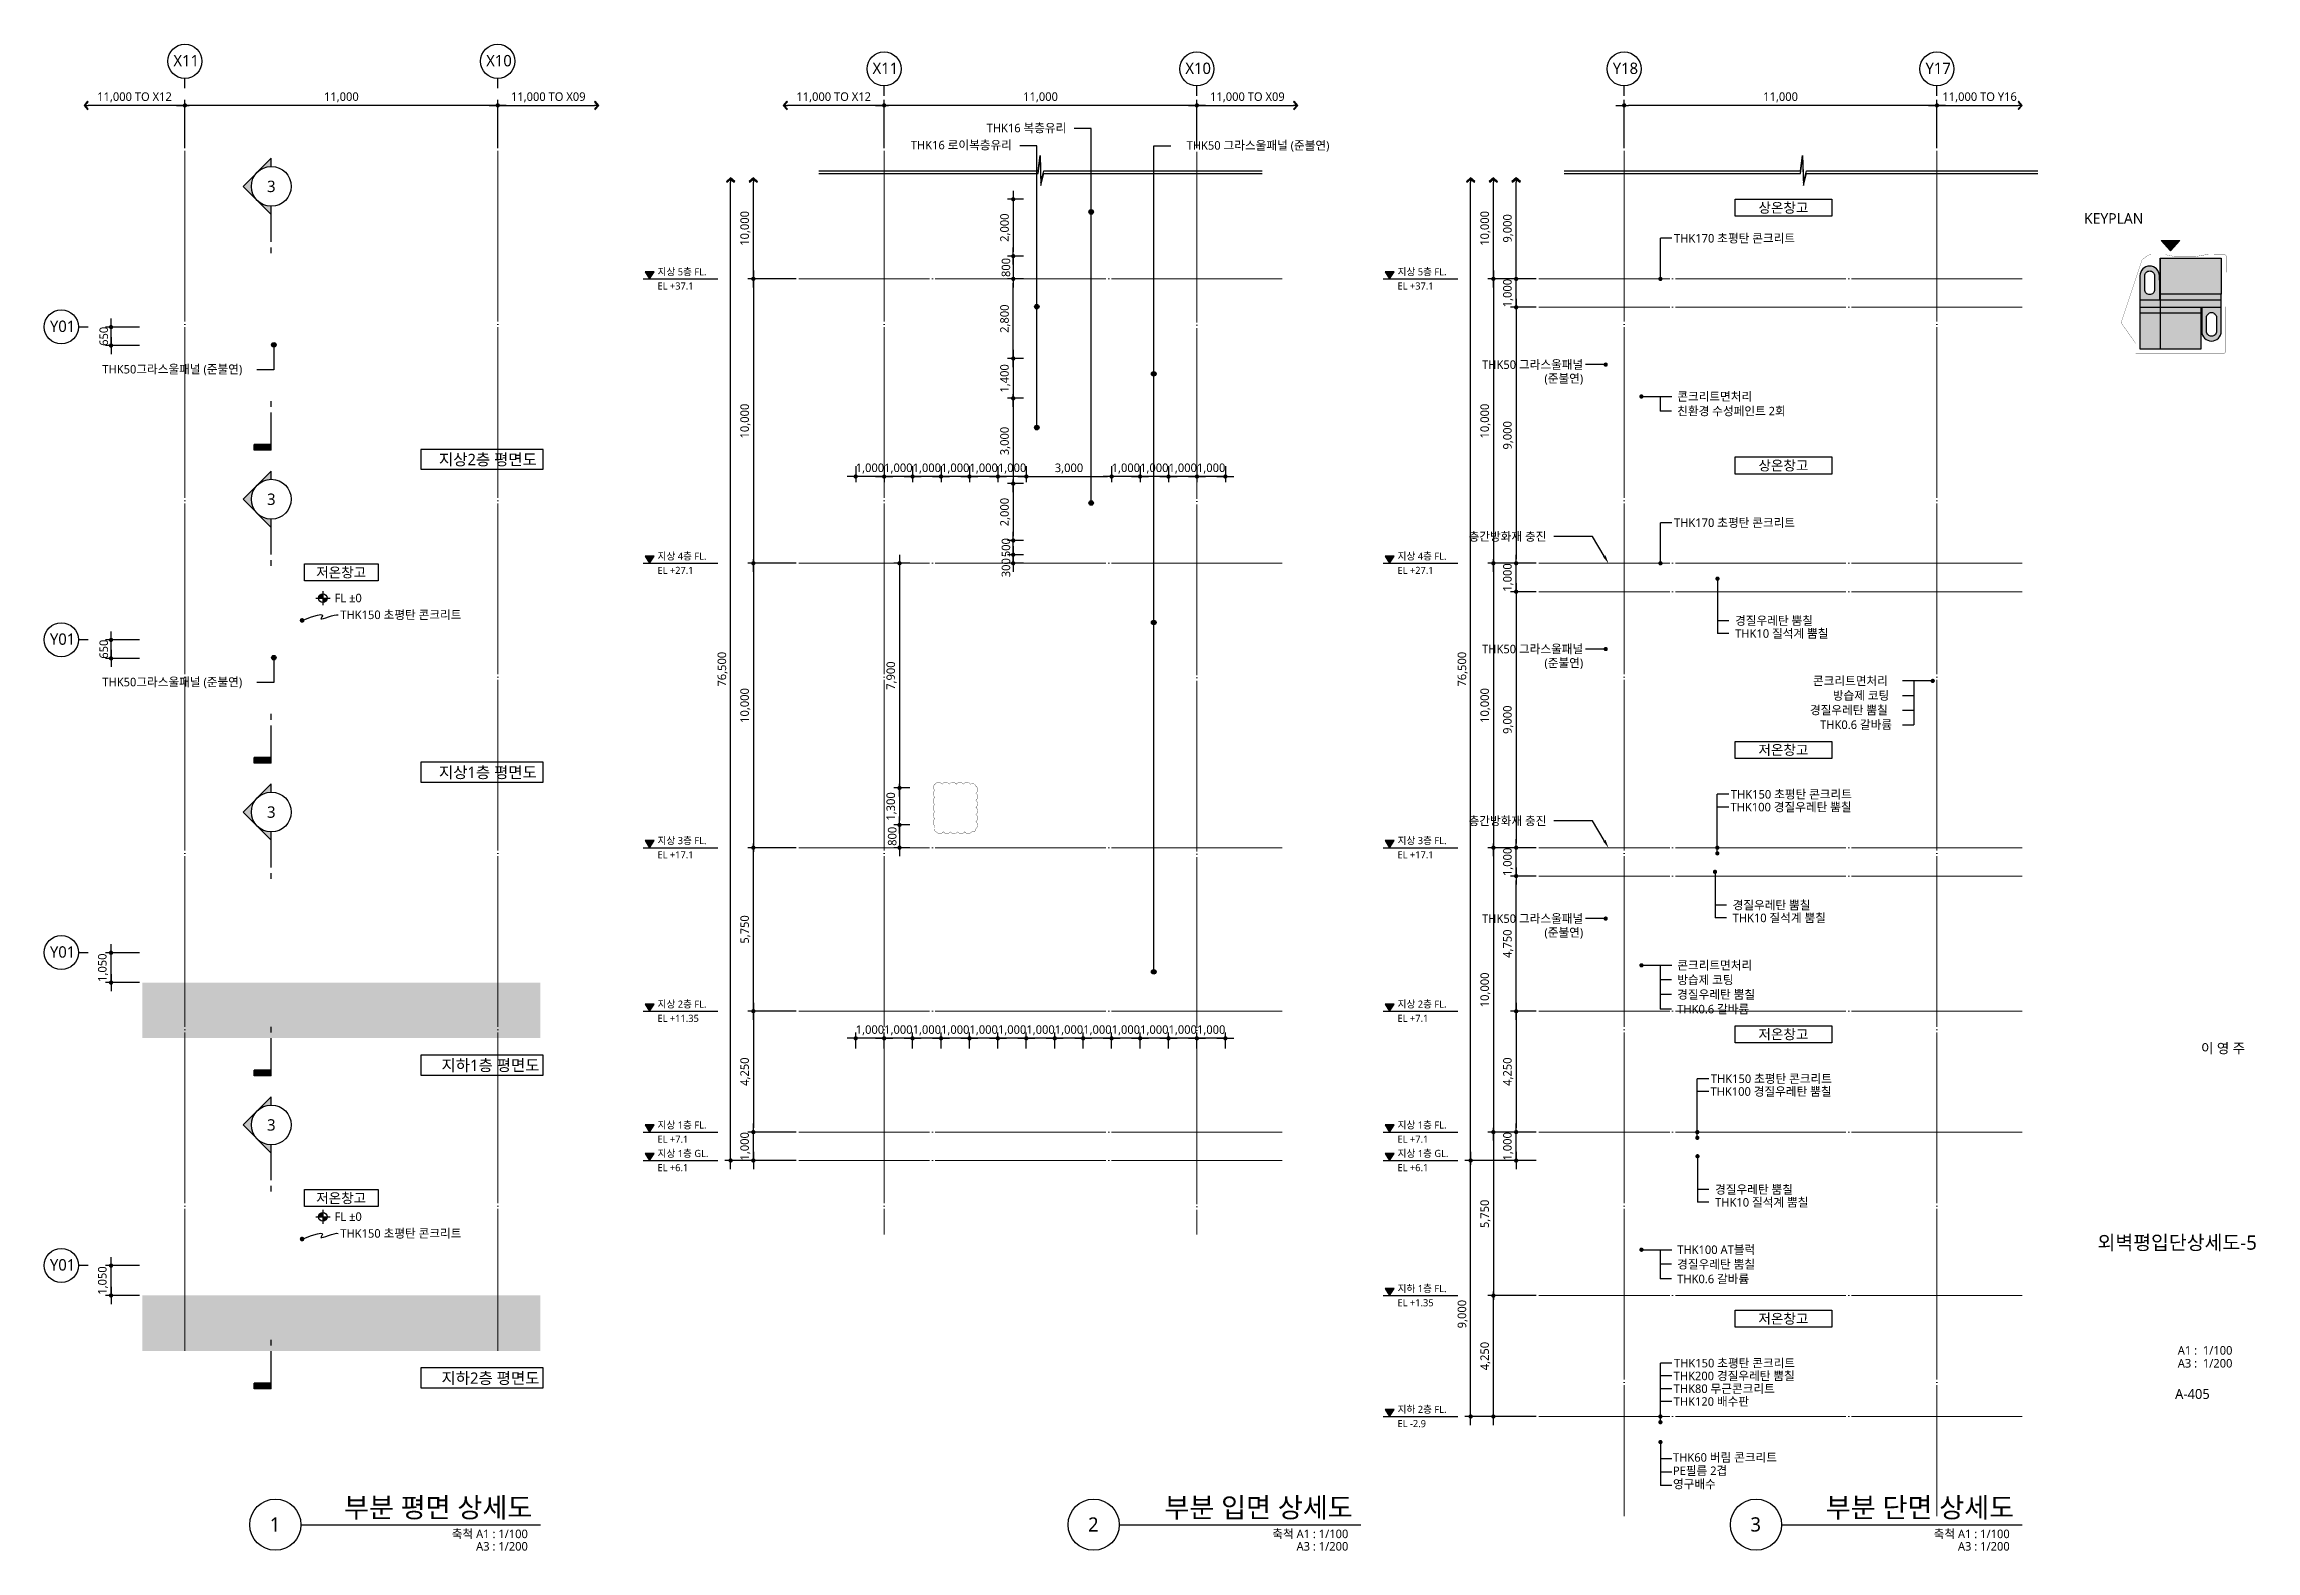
# Model space of a CAD drawing. Header units: millimetres. Extents: x -420989 to -259189, y -1306565 to -1134794.
# Drawn here: x -420989 to -343213, y -1306565 to -1253594 of the extents above; entities that cross this region are included whole.
import ezdxf
from ezdxf.enums import TextEntityAlignment as Align

# ---------------------------------------------------------------- set-up
doc = ezdxf.new("R2010")
doc.units = ezdxf.units.MM
doc.header["$LTSCALE"] = 100
doc.header["$MEASUREMENT"] = 0
for name, pattern in [('CEN', [62, 60, -1, 0, -1]), ('DASHDOTX2', [2, 1, -0.5, 0, -0.5]), ('PHANTOM', [63.5, 31.75, -6.35, 6.35, -6.35, 6.35, -6.35])]:
    doc.linetypes.add(name, pattern=pattern)
doc.layers.get('0').update_dxf_attribs({"linetype": 'CONTINUOUS'})
for name, color, linetype in [('7-지시선', 7, 'CONTINUOUS'), ('A-DIMS', 7, 'CONTINUOUS'), ('A-MKXS-LEAD', 7, 'CONTINUOUS'), ('A-XXXX-SOLD', 252, 'CONTINUOUS'), ('AA-SYMB', 1, 'CONTINUOUS'), ('SYMB', 7, 'CONTINUOUS'), ('TEXT', 4, 'CONTINUOUS'), ('색상', 7, 'CONTINUOUS')]:
    doc.layers.add(name, color=color, linetype=linetype)
for name, color, linetype, lineweight in [('A-AXIS-BUBL', 7, 'CONTINUOUS', 25), ('A-AXIS-LINE', 1, 'CEN', 15), ('A-BOND-LIN1', 4, 'DASHDOTX2', 25), ('A-BORD-TEXT', 3, 'CONTINUOUS', 25), ('A-CONC-LIN1', 2, 'CONTINUOUS', 40), ('A-MKXS-MAK1', 3, 'CONTINUOUS', 25), ('A-MKXS-TEXT1', 3, 'CONTINUOUS', 25), ('A-MKXS-TEXT2', 7, 'CONTINUOUS', 25), ('A-MKXX-NAME', 3, 'CONTINUOUS', 25), ('A-MKXX-SYMB', 7, 'CONTINUOUS', 25), ('A-XXXX-SYMB', 7, 'CONTINUOUS', 25), ('A-XXXX-TXT1', 3, 'CONTINUOUS', 25), ('A-XXXX-TXT2', 3, 'CONTINUOUS', 25), ('REV-202205', 20, 'CONTINUOUS', 25)]:
    doc.layers.add(name, color=color, linetype=linetype, lineweight=lineweight)
doc.styles.add('HY울릉도L', font='')
doc.styles.add('맑은고딕', font='malgun.ttf')
doc.styles.get('HY울릉도L').set_extended_font_data('HYwulM')
doc.dimstyles.new('CDIM', dxfattribs={"dimtxt": 3, "dimasz": 1.5, "dimexe": 2, "dimexo": 1, "dimgap": 1, "dimtad": 1, "dimdec": 0, "dimrnd": 0.5, "dimzin": 0, "dimdsep": 32, "dimlunit": 6, "dimtxsty": 'HY울릉도L', "dimblk1": '_CIDOT', "dimblk2": '_CIDOT', "dimsah": 1, "dimcen": 5.5, "dimclrd": 2, "dimclre": 2, "dimclrt": 7, "dimadec": 0, "dimazin": 0, "dimtfac": 1, "dimtdec": 0, "dimtix": 1, "dimtmove": 2, "dimatfit": 1, "dimldrblk": '_CIDOT', "dimfxl": 1, "dimtolj": 1, "dimtzin": 0, "dimlwd": -1, "dimarcsym": 0})

msp = doc.modelspace()

# ---------------------------------------------------------------- texts
at = {"ltscale": 100, "style": '맑은고딕'}
msp.add_text('KEYPLAN', height=375, dxfattribs=at).set_placement((-349252.7, -1260020.8), align=Align.BOTTOM_LEFT)
at = {"layer": 'A-BORD-TEXT', "style": '맑은고딕'}
for s, height, p in [('이 영 주', 350, (-344362.5, -1288897.4)), ('외벽평입단상세도-5', 500, (-345976.5, -1295729.1))]:
    msp.add_text(s, height=height, dxfattribs=at).set_placement(p, align=Align.MIDDLE_CENTER)
for s, height, p in [('A1 :  1/100', 300, (-344033.9, -1299669.6)), ('A3 :  1/200', 300, (-344033.9, -1300123.1)), ('A-405', 350, (-344830, -1301226.7))]:
    msp.add_text(s, height=height, dxfattribs=at).set_placement(p, align=Align.RIGHT)
at = {"layer": 'A-MKXS-TEXT1', "style": '맑은고딕'}
for s, p in [('THK16 복층유리', (-385043.3, -1256540.9)), ('THK16 로이복층유리', (-386956.9, -1257140.9)), ('THK50 그라스울패널 (준불연)', (-375791.3, -1257152.4)), ('THK50 그라스울패널', (-366866, -1264859.3)), ('(준불연)', (-366866, -1265347.8)), ('THK50 그라스울패널', (-366866, -1274859.3)), ('(준불연)', (-366866, -1275347.8)), ('THK50 그라스울패널', (-366866, -1284337.5)), ('(준불연)', (-366866, -1284826))]:
    msp.add_text(s, height=300, dxfattribs=at).set_placement(p, align=Align.MIDDLE_RIGHT)
for s, p in [('THK170 초평탄 콘크리트', (-363672.5, -1260417.4)), ('THK50그라스울패널 (준불연)', (-418944.9, -1265020.5)), ('콘크리트면처리', (-363557.9, -1265980.2)), ('친환경 수성페인트 2회', (-363559.2, -1266493.7)), ('THK170 초평탄 콘크리트', (-363672.5, -1270417.4)), ('THK150 초평탄 콘크리트', (-410575.1, -1273655.9)), ('경질우레탄 뿜칠', (-361522.6, -1273863.4)), ('THK10 질석계 뿜칠', (-361522.6, -1274313.4)), ('THK50그라스울패널 (준불연)', (-418944.9, -1276020.5)), ('콘크리트면처리', (-358786, -1275980.2)), ('경질우레탄 뿜칠', (-358891.9, -1277007.2)), ('방습제 코팅', (-358086.1, -1276493.7)), ('THK0.6 갈바륨', (-358534.8, -1277520.7)), ('THK150 초평탄 콘크리트', (-361672.5, -1279967.4)), ('THK100 경질우레탄 뿜칠', (-361683.3, -1280417.4)), ('경질우레탄 뿜칠', (-361611.2, -1283863.4)), ('THK10 질석계 뿜칠', (-361611.2, -1284313.4)), ('콘크리트면처리', (-363557.9, -1285980.2)), ('방습제 코팅', (-363559.2, -1286493.7)), ('경질우레탄 뿜칠', (-363559.2, -1287007.2)), ('THK0.6 갈바륨', (-363559.2, -1287520.7)), ('THK100 경질우레탄 뿜칠', (-362387.5, -1290417.4)), ('THK150 초평탄 콘크리트', (-362376.7, -1289967.4)), ('THK10 질석계 뿜칠', (-362226.8, -1294313.4)), ('경질우레탄 뿜칠', (-362226.8, -1293863.4)), ('THK150 초평탄 콘크리트', (-410575.1, -1295407.4)), ('THK100 AT블럭', (-363557.9, -1295980.2)), ('경질우레탄 뿜칠', (-363560.5, -1296493.7)), ('THK0.6 갈바륨', (-363560.5, -1297007.2)), ('THK200 경질우레탄 뿜칠', (-363683.3, -1300417.4)), ('THK150 초평탄 콘크리트', (-363672.5, -1299967.4)), ('THK80 무근콘크리트', (-363683.3, -1300867.4)), ('THK120 배수판', (-363683.3, -1301317.4)), ('THK60 버림 콘크리트', (-363709.3, -1303284)), ('영구배수', (-363709.3, -1304221.1)), ('PE필름 2겹', (-363709.3, -1303752.5))]:
    msp.add_text(s, height=300, dxfattribs=at).set_placement(p, align=Align.MIDDLE_LEFT)
at = {"layer": 'A-MKXS-TEXT2', "style": '맑은고딕'}
for p in [(-413002.5, -1258592), (-413002.5, -1269592), (-413002.5, -1280592), (-413002.5, -1291592)]:
    msp.add_text('3', height=400, dxfattribs=at).set_placement(p, align=Align.MIDDLE)
at = {"layer": 'A-MKXX-NAME', "style": '맑은고딕'}
for s, p in [('상온창고', (-359824.4, -1259342.7)), ('상온창고', (-359824.4, -1268405.3)), ('저온창고', (-410545.9, -1272165.1)), ('저온창고', (-359824.4, -1278405.3)), ('저온창고', (-359824.4, -1288405.3)), ('저온창고', (-410545.9, -1294165.1)), ('저온창고', (-359824.4, -1298405.3))]:
    msp.add_text(s, height=350, dxfattribs=at).set_placement(p, align=Align.MIDDLE_CENTER)
at = {"layer": 'A-XXXX-TXT1', "style": '맑은고딕'}
for s, height, p in [('지상2층 평면도', 400, (-403662.4, -1268515.1)), ('지상1층 평면도', 400, (-403662.4, -1279515.1)), ('지하1층 평면도', 400, (-403573.1, -1289815.1)), ('지하2층 평면도', 400, (-403573.1, -1300815.1)), ('부분 평면 상세도', 700, (-403824.6, -1305603.7)), ('부분 입면 상세도', 700, (-374970.4, -1305603.7)), ('부분 단면 상세도', 700, (-351710.2, -1305603.7))]:
    msp.add_text(s, height=height, dxfattribs=at).set_placement(p, align=Align.BOTTOM_RIGHT)
for s, p in [('1', (-412871.3, -1305638.3)), ('2', (-384094.7, -1305638.3)), ('3', (-360799.5, -1305638.3))]:
    msp.add_text(s, height=500, dxfattribs=at).set_placement(p, align=Align.MIDDLE)
for s, p in [('축척 A1 : 1/100', (-403980.3, -1305821.2)), ('축척 A1 : 1/100', (-375126.1, -1305821.2)), ('축척 A1 : 1/100', (-351866, -1305821.2)), ('A3 : 1/200', (-403980.3, -1306259.1)), ('A3 : 1/200', (-375126.1, -1306259.1)), ('A3 : 1/200', (-351866, -1306259.1))]:
    msp.add_text(s, height=300, dxfattribs=at).set_placement(p, align=Align.TOP_RIGHT)
at = {"layer": 'A-XXXX-TXT2', "ltscale": 0.2, "style": '맑은고딕'}
for s, p in [('X11', (-415996, -1254172.1)), ('X10', (-404996, -1254172.1)), ('X11', (-391407.6, -1254440.3)), ('X10', (-380407.6, -1254440.3)), ('Y18', (-365381.7, -1254440.3)), ('Y17', (-354381.7, -1254440.3)), ('Y01', (-420343.5, -1263510.8)), ('Y01', (-420343.5, -1274510.8)), ('Y01', (-420343.5, -1285510.8)), ('Y01', (-420343.5, -1296510.8))]:
    msp.add_text(s, height=400, dxfattribs=at).set_placement(p, align=Align.MIDDLE)
at = {"layer": 'A-XXXX-TXT2', "style": '맑은고딕'}
for p in [(-410777.4, -1273064.5), (-410777.4, -1294816)]:
    msp.add_text('FL %%P0', height=300, dxfattribs=at).set_placement(p, align=Align.MIDDLE_LEFT)

# ---------------------------------------------------------------- blocks, each defined once
blk = doc.blocks.new('입단면LEVEL1')
at = {"layer": 'SYMB', "linetype": 'ByBlock'}
blk.add_line((0, 0), (26.26, 0), dxfattribs=at)
blk.add_lwpolyline([(0.64, 2.5), (2.24, 0), (3.84, 2.5)], close=True, dxfattribs=at)
blk.add_solid([(0.64, 2.5), (3.84, 2.5), (2.24, 0)], dxfattribs=at)
at = {"layer": 'TEXT', "style": '맑은고딕'}
for tag, p in [('층레벨', (5.03, 1.28)), ('LEVEL', (5.85, -2.99))]:
    blk.add_attdef(tag, p, '', height=2.5, dxfattribs=at)
blk = doc.blocks.new('A$C1F441119')
at = {"layer": 'A-MKXS-MAK1'}
h = blk.add_hatch(color=256, dxfattribs=at)
h.paths.add_polyline_path([(-41, 1006), (-536, 511, -0.414214), (454, 511)])
h.paths.add_polyline_path([(-536, 511), (-1031, 16), (-741, 16, -0.198912)])
h.paths.add_polyline_path([(454, 511, -0.198912), (659, 16), (949, 16)])
for p, q in [((-1031, 16), (-41, 1006)), ((949, 16), (-41, 1006)), ((-2387, 16), (-2187, 16)), ((-1987, 16), (-741, 16)), ((659, 16), (949, 16))]:
    blk.add_line(p, q, dxfattribs=at)
blk.add_circle((-41, 16), 700, dxfattribs=at)
blk = doc.blocks.new('A$C55C64937')
at = {"layer": 'A-MKXS-MAK1'}
blk.add_hatch(color=256, dxfattribs=at).paths.add_polyline_path([(-1526, 600), (-1726, 600), (-1726, 0), (-1526, 0)])
for p, q in [((-1726, 600), (-1526, 600)), ((-1726, 0), (-1726, 600)), ((-1726, 0), (-400, 0)), ((-1526, 0), (-1526, 600)), ((-200, 0), (0, 0))]:
    blk.add_line(p, q, dxfattribs=at)
blk = doc.blocks.new('A$C0A9F2FD3')
at = {"layer": 'A-MKXS-LEAD'}
blk.add_lwpolyline([(-147, 255), (-559, 945), (-1927, 945)], dxfattribs=at)
blk.add_lwpolyline([(3, -5, 0, 100, 0), (-147, 255, 100, 100, 0)], format="xyseb", dxfattribs=at)
at = {"layer": 'A-MKXS-TEXT1', "style": '맑은고딕'}
blk.add_text('층간방화재 충진', height=300, dxfattribs=at).set_placement((-4919, 945), align=Align.MIDDLE_LEFT)
blk = doc.blocks.new('_CIDOT')
at = {"color": 0, "linetype": 'ByBlock'}
blk.add_line((2, 0), (-1, 0), dxfattribs=at)
at = {"color": 0, "linetype": 'ByBlock', "const_width": 0.5}
blk.add_lwpolyline([(-0.25, 0, 1), (0.25, 0, 1)], format="xyb", close=True, dxfattribs=at)
blk = doc.blocks.new('ARROW2')
blk.add_lwpolyline([(-1, 0.87), (-0.26, 0), (-1, -0.87), (-0.85, -1), (0, 0), (-0.85, 1)], close=True)
for points in [[(-1, 0.87), (-0.85, 1), (-0.26, 0), (0, 0)], [(-0.26, 0), (0, 0), (-1, -0.87), (-0.85, -1)]]:
    blk.add_solid(points)
at = {"layer": 'A-XXXX-SYMB'}
blk.add_line((0, 0), (-1, 0), dxfattribs=at)
blk = doc.blocks.new('*D366')
at = {"layer": 'A-DIMS', "transparency": 16777216}
blk.add_line((-396850, -1292694), (-396850, -1258444), dxfattribs=at)
at = {"layer": 'A-DIMS', "lineweight": -2, "transparency": 16777216}
blk.add_line((-394550, -1292844), (-397050, -1292844), dxfattribs=at)
at = {"layer": 'A-DIMS', "transparency": 16777216, "xscale": 150, "yscale": 150, "zscale": 150}
for name, p, rotation in [('ARROW2', (-396850, -1258294), 90), ('_CIDOT', (-396850, -1292844), 270)]:
    blk.add_blockref(name, p, dxfattribs=dict(at, rotation=rotation))
at = {"layer": 'A-DIMS', "color": 3, "transparency": 16777216, "insert": (-397131, -1275569), "char_height": 300, "attachment_point": 5, "rotation": 90, "style": '맑은고딕'}
blk.add_mtext('\\A1;76,500', dxfattribs=at)
blk = doc.blocks.new('*D367')
at = {"layer": 'A-DIMS', "lineweight": -2, "transparency": 16777216}
for p, q in [((-394550, -1271844), (-396250, -1271844)), ((-394550, -1281844), (-396250, -1281844))]:
    blk.add_line(p, q, dxfattribs=at)
at = {"layer": 'A-DIMS', "transparency": 16777216}
blk.add_line((-396050, -1271994), (-396050, -1281694), dxfattribs=at)
at = {"layer": 'A-DIMS', "transparency": 16777216, "xscale": 150, "yscale": 150, "zscale": 150}
for p, rotation in [((-396050, -1271844), 90), ((-396050, -1281844), 270)]:
    blk.add_blockref('_CIDOT', p, dxfattribs=dict(at, rotation=rotation))
at = {"layer": 'A-DIMS', "color": 3, "transparency": 16777216, "insert": (-396331, -1276844), "char_height": 300, "attachment_point": 5, "rotation": 90, "style": '맑은고딕'}
blk.add_mtext('\\A1;10,000', dxfattribs=at)
blk = doc.blocks.new('*D368')
at = {"layer": 'A-DIMS', "lineweight": -2, "transparency": 16777216}
for p, q in [((-394550, -1261844), (-396250, -1261844)), ((-394550, -1271844), (-396250, -1271844))]:
    blk.add_line(p, q, dxfattribs=at)
at = {"layer": 'A-DIMS', "transparency": 16777216}
blk.add_line((-396050, -1261994), (-396050, -1271694), dxfattribs=at)
at = {"layer": 'A-DIMS', "transparency": 16777216, "xscale": 150, "yscale": 150, "zscale": 150}
for p, rotation in [((-396050, -1261844), 90), ((-396050, -1271844), 270)]:
    blk.add_blockref('_CIDOT', p, dxfattribs=dict(at, rotation=rotation))
at = {"layer": 'A-DIMS', "color": 3, "transparency": 16777216, "insert": (-396331, -1266844), "char_height": 300, "attachment_point": 5, "rotation": 90, "style": '맑은고딕'}
blk.add_mtext('\\A1;10,000', dxfattribs=at)
blk = doc.blocks.new('*D369')
at = {"layer": 'A-DIMS', "transparency": 16777216}
for p, q in [((-386911, -1270894), (-386911, -1270744)), ((-386911, -1271544), (-386911, -1271044)), ((-386911, -1271694), (-386911, -1271844))]:
    blk.add_line(p, q, dxfattribs=at)
at = {"layer": 'A-DIMS', "lineweight": -2, "transparency": 16777216}
for p, q in [((-386550, -1271044), (-387111, -1271044)), ((-386550, -1271544), (-387111, -1271544))]:
    blk.add_line(p, q, dxfattribs=at)
at = {"layer": 'A-DIMS', "transparency": 16777216, "xscale": 150, "yscale": 150, "zscale": 150}
for p, rotation in [((-386911, -1271044), 270), ((-386911, -1271544), 90)]:
    blk.add_blockref('_CIDOT', p, dxfattribs=dict(at, rotation=rotation))
at = {"layer": 'A-DIMS', "color": 3, "transparency": 16777216, "insert": (-387166, -1271294), "char_height": 300, "attachment_point": 5, "rotation": 90, "style": '맑은고딕'}
blk.add_mtext('\\A1;500', dxfattribs=at)
blk = doc.blocks.new('*D370')
at = {"layer": 'A-DIMS', "lineweight": -2, "transparency": 16777216}
for p, q in [((-386550, -1269044), (-387111, -1269044)), ((-386550, -1271044), (-387111, -1271044))]:
    blk.add_line(p, q, dxfattribs=at)
at = {"layer": 'A-DIMS', "transparency": 16777216}
blk.add_line((-386911, -1269194), (-386911, -1270894), dxfattribs=at)
at = {"layer": 'A-DIMS', "transparency": 16777216, "xscale": 150, "yscale": 150, "zscale": 150}
for p, rotation in [((-386911, -1269044), 89.99934910431641), ((-386911, -1271044), 269.9993491043164)]:
    blk.add_blockref('_CIDOT', p, dxfattribs=dict(at, rotation=rotation))
at = {"layer": 'A-DIMS', "color": 3, "transparency": 16777216, "insert": (-387191, -1270044), "char_height": 300, "attachment_point": 5, "rotation": 89.99935, "style": '맑은고딕'}
blk.add_mtext('\\A1;2,000', dxfattribs=at)
blk = doc.blocks.new('*D371')
at = {"layer": 'A-DIMS', "lineweight": -2, "transparency": 16777216}
for p, q in [((-394550, -1287594), (-396250, -1287594)), ((-394550, -1291844), (-396250, -1291844))]:
    blk.add_line(p, q, dxfattribs=at)
at = {"layer": 'A-DIMS', "transparency": 16777216}
blk.add_line((-396050, -1287744), (-396050, -1291694), dxfattribs=at)
at = {"layer": 'A-DIMS', "transparency": 16777216, "xscale": 150, "yscale": 150, "zscale": 150}
for p, rotation in [((-396050, -1287594), 90), ((-396050, -1291844), 270)]:
    blk.add_blockref('_CIDOT', p, dxfattribs=dict(at, rotation=rotation))
at = {"layer": 'A-DIMS', "color": 3, "transparency": 16777216, "insert": (-396331, -1289719), "char_height": 300, "attachment_point": 5, "rotation": 90, "style": '맑은고딕'}
blk.add_mtext('\\A1;4,250', dxfattribs=at)
blk = doc.blocks.new('*D372')
at = {"layer": 'A-DIMS', "lineweight": -2, "transparency": 16777216}
for p, q in [((-394550, -1291844), (-396250, -1291844)), ((-394550, -1292844), (-396250, -1292844))]:
    blk.add_line(p, q, dxfattribs=at)
at = {"layer": 'A-DIMS', "transparency": 16777216}
for p, q in [((-396050, -1291694), (-396050, -1291544)), ((-396050, -1292844), (-396050, -1291844)), ((-396050, -1292994), (-396050, -1293144))]:
    blk.add_line(p, q, dxfattribs=at)
at = {"layer": 'A-DIMS', "transparency": 16777216, "xscale": 150, "yscale": 150, "zscale": 150}
for p, rotation in [((-396050, -1291844), 270), ((-396050, -1292844), 90)]:
    blk.add_blockref('_CIDOT', p, dxfattribs=dict(at, rotation=rotation))
at = {"layer": 'A-DIMS', "color": 3, "transparency": 16777216, "insert": (-396331, -1292344), "char_height": 300, "attachment_point": 5, "rotation": 90, "style": '맑은고딕'}
blk.add_mtext('\\A1;1,000', dxfattribs=at)
blk = doc.blocks.new('*D373')
at = {"layer": 'A-DIMS', "transparency": 16777216}
blk.add_line((-396050, -1261694), (-396050, -1258444), dxfattribs=at)
at = {"layer": 'A-DIMS', "lineweight": -2, "transparency": 16777216}
blk.add_line((-394550, -1261844), (-396250, -1261844), dxfattribs=at)
at = {"layer": 'A-DIMS', "transparency": 16777216, "xscale": 150, "yscale": 150, "zscale": 150}
for name, p, rotation in [('ARROW2', (-396050, -1258294), 90), ('_CIDOT', (-396050, -1261844), 270)]:
    blk.add_blockref(name, p, dxfattribs=dict(at, rotation=rotation))
at = {"layer": 'A-DIMS', "color": 3, "transparency": 16777216, "insert": (-396331, -1260069), "char_height": 300, "attachment_point": 5, "rotation": 90, "style": '맑은고딕'}
blk.add_mtext('\\A1;10,000', dxfattribs=at)
blk = doc.blocks.new('*D374')
at = {"layer": 'A-DIMS', "lineweight": -2, "transparency": 16777216}
for p, q in [((-386550, -1266044), (-387111, -1266044)), ((-386550, -1269044), (-387111, -1269044))]:
    blk.add_line(p, q, dxfattribs=at)
at = {"layer": 'A-DIMS', "transparency": 16777216}
blk.add_line((-386911, -1266194), (-386911, -1268894), dxfattribs=at)
at = {"layer": 'A-DIMS', "transparency": 16777216, "xscale": 150, "yscale": 150, "zscale": 150}
for p, rotation in [((-386911, -1266044), 89.99934910431641), ((-386911, -1269044), 269.9993491043164)]:
    blk.add_blockref('_CIDOT', p, dxfattribs=dict(at, rotation=rotation))
at = {"layer": 'A-DIMS', "color": 3, "transparency": 16777216, "insert": (-387191, -1267544), "char_height": 300, "attachment_point": 5, "rotation": 89.99935, "style": '맑은고딕'}
blk.add_mtext('\\A1;3,000', dxfattribs=at)
blk = doc.blocks.new('*D375')
at = {"layer": 'A-DIMS', "lineweight": -2, "transparency": 16777216}
for p, q in [((-386550, -1264644), (-387111, -1264644)), ((-386550, -1266044), (-387111, -1266044))]:
    blk.add_line(p, q, dxfattribs=at)
at = {"layer": 'A-DIMS', "transparency": 16777216}
blk.add_line((-386911, -1264794), (-386911, -1265894), dxfattribs=at)
at = {"layer": 'A-DIMS', "transparency": 16777216, "xscale": 150, "yscale": 150, "zscale": 150}
for p, rotation in [((-386911, -1264644), 89.99934910431641), ((-386911, -1266044), 269.9993491043164)]:
    blk.add_blockref('_CIDOT', p, dxfattribs=dict(at, rotation=rotation))
at = {"layer": 'A-DIMS', "color": 3, "transparency": 16777216, "insert": (-387192, -1265344), "char_height": 300, "attachment_point": 5, "rotation": 89.99935, "style": '맑은고딕'}
blk.add_mtext('\\A1;1,400', dxfattribs=at)
blk = doc.blocks.new('*D376')
at = {"layer": 'A-DIMS', "lineweight": -2, "transparency": 16777216}
for p, q in [((-386550, -1261844), (-387111, -1261844)), ((-386550, -1264644), (-387111, -1264644))]:
    blk.add_line(p, q, dxfattribs=at)
at = {"layer": 'A-DIMS', "transparency": 16777216}
blk.add_line((-386911, -1264494), (-386911, -1261994), dxfattribs=at)
at = {"layer": 'A-DIMS', "transparency": 16777216, "xscale": 150, "yscale": 150, "zscale": 150}
for p, rotation in [((-386911, -1261844), 90), ((-386911, -1264644), 270)]:
    blk.add_blockref('_CIDOT', p, dxfattribs=dict(at, rotation=rotation))
at = {"layer": 'A-DIMS', "color": 3, "transparency": 16777216, "insert": (-387191, -1263244), "char_height": 300, "attachment_point": 5, "rotation": 90, "style": '맑은고딕'}
blk.add_mtext('\\A1;2,800', dxfattribs=at)
blk = doc.blocks.new('*D377')
at = {"layer": 'A-DIMS', "lineweight": -2, "transparency": 16777216}
for p, q in [((-386550, -1259044), (-387111, -1259044)), ((-386550, -1261044), (-387111, -1261044))]:
    blk.add_line(p, q, dxfattribs=at)
at = {"layer": 'A-DIMS', "transparency": 16777216}
blk.add_line((-386911, -1259194), (-386911, -1260894), dxfattribs=at)
at = {"layer": 'A-DIMS', "transparency": 16777216, "xscale": 150, "yscale": 150, "zscale": 150}
for p, rotation in [((-386911, -1259044), 89.99934910431641), ((-386911, -1261044), 269.9993491043164)]:
    blk.add_blockref('_CIDOT', p, dxfattribs=dict(at, rotation=rotation))
at = {"layer": 'A-DIMS', "color": 3, "transparency": 16777216, "insert": (-387191, -1260044), "char_height": 300, "attachment_point": 5, "rotation": 89.99935, "style": '맑은고딕'}
blk.add_mtext('\\A1;2,000', dxfattribs=at)
blk = doc.blocks.new('*D378')
at = {"layer": 'A-DIMS', "lineweight": -2, "transparency": 16777216}
for p, q in [((-391450, -1257244), (-391450, -1255544)), ((-380450, -1257244), (-380450, -1255544))]:
    blk.add_line(p, q, dxfattribs=at)
at = {"layer": 'A-DIMS', "transparency": 16777216}
blk.add_line((-380600, -1255744), (-391300, -1255744), dxfattribs=at)
at = {"layer": 'A-DIMS', "transparency": 16777216, "xscale": 150, "yscale": 150, "zscale": 150, "rotation": 180}
blk.add_blockref('_CIDOT', (-391450, -1255744), dxfattribs=at)
at = {"layer": 'A-DIMS', "transparency": 16777216, "xscale": 150, "yscale": 150, "zscale": 150}
blk.add_blockref('_CIDOT', (-380450, -1255744), dxfattribs=at)
at = {"layer": 'A-DIMS', "color": 3, "transparency": 16777216, "insert": (-385950, -1255463), "char_height": 300, "attachment_point": 5, "style": '맑은고딕'}
blk.add_mtext('\\A1;11,000', dxfattribs=at)
blk = doc.blocks.new('*D379')
at = {"layer": 'A-DIMS', "lineweight": -2, "transparency": 16777216}
for p, q in [((-383450, -1268434), (-383450, -1268994)), ((-382450, -1268434), (-382450, -1268994))]:
    blk.add_line(p, q, dxfattribs=at)
at = {"layer": 'A-DIMS', "transparency": 16777216}
for p, q in [((-383600, -1268794), (-383750, -1268794)), ((-382450, -1268794), (-383450, -1268794)), ((-382300, -1268794), (-382150, -1268794))]:
    blk.add_line(p, q, dxfattribs=at)
at = {"layer": 'A-DIMS', "transparency": 16777216, "xscale": 150, "yscale": 150, "zscale": 150}
blk.add_blockref('_CIDOT', (-383450, -1268794), dxfattribs=at)
at = {"layer": 'A-DIMS', "transparency": 16777216, "xscale": 150, "yscale": 150, "zscale": 150, "rotation": 180}
blk.add_blockref('_CIDOT', (-382450, -1268794), dxfattribs=at)
at = {"layer": 'A-DIMS', "color": 3, "transparency": 16777216, "insert": (-382950, -1268513), "char_height": 300, "attachment_point": 5, "style": '맑은고딕'}
blk.add_mtext('\\A1;1,000', dxfattribs=at)
blk = doc.blocks.new('*D380')
at = {"layer": 'A-DIMS', "lineweight": -2, "transparency": 16777216}
for p, q in [((-386450, -1268434), (-386450, -1268994)), ((-383450, -1268434), (-383450, -1268994))]:
    blk.add_line(p, q, dxfattribs=at)
at = {"layer": 'A-DIMS', "transparency": 16777216}
blk.add_line((-386300, -1268794), (-383600, -1268794), dxfattribs=at)
at = {"layer": 'A-DIMS', "transparency": 16777216, "xscale": 150, "yscale": 150, "zscale": 150, "rotation": 180}
blk.add_blockref('_CIDOT', (-386450, -1268794), dxfattribs=at)
at = {"layer": 'A-DIMS', "transparency": 16777216, "xscale": 150, "yscale": 150, "zscale": 150}
blk.add_blockref('_CIDOT', (-383450, -1268794), dxfattribs=at)
at = {"layer": 'A-DIMS', "color": 3, "transparency": 16777216, "insert": (-384950, -1268514), "char_height": 300, "attachment_point": 5, "style": '맑은고딕'}
blk.add_mtext('\\A1;3,000', dxfattribs=at)
blk = doc.blocks.new('*D381')
at = {"layer": 'A-DIMS', "lineweight": -2, "transparency": 16777216}
for p, q in [((-382450, -1268434), (-382450, -1268994)), ((-381450, -1268434), (-381450, -1268994))]:
    blk.add_line(p, q, dxfattribs=at)
at = {"layer": 'A-DIMS', "transparency": 16777216}
for p, q in [((-382600, -1268794), (-382750, -1268794)), ((-381450, -1268794), (-382450, -1268794)), ((-381300, -1268794), (-381150, -1268794))]:
    blk.add_line(p, q, dxfattribs=at)
at = {"layer": 'A-DIMS', "transparency": 16777216, "xscale": 150, "yscale": 150, "zscale": 150}
blk.add_blockref('_CIDOT', (-382450, -1268794), dxfattribs=at)
at = {"layer": 'A-DIMS', "transparency": 16777216, "xscale": 150, "yscale": 150, "zscale": 150, "rotation": 180}
blk.add_blockref('_CIDOT', (-381450, -1268794), dxfattribs=at)
at = {"layer": 'A-DIMS', "color": 3, "transparency": 16777216, "insert": (-381950, -1268513), "char_height": 300, "attachment_point": 5, "style": '맑은고딕'}
blk.add_mtext('\\A1;1,000', dxfattribs=at)
blk = doc.blocks.new('*D382')
at = {"layer": 'A-DIMS', "lineweight": -2, "transparency": 16777216}
for p, q in [((-381450, -1268434), (-381450, -1268994)), ((-380450, -1268434), (-380450, -1268994))]:
    blk.add_line(p, q, dxfattribs=at)
at = {"layer": 'A-DIMS', "transparency": 16777216}
for p, q in [((-381600, -1268794), (-381750, -1268794)), ((-380450, -1268794), (-381450, -1268794)), ((-380300, -1268794), (-380150, -1268794))]:
    blk.add_line(p, q, dxfattribs=at)
at = {"layer": 'A-DIMS', "transparency": 16777216, "xscale": 150, "yscale": 150, "zscale": 150}
blk.add_blockref('_CIDOT', (-381450, -1268794), dxfattribs=at)
at = {"layer": 'A-DIMS', "transparency": 16777216, "xscale": 150, "yscale": 150, "zscale": 150, "rotation": 180}
blk.add_blockref('_CIDOT', (-380450, -1268794), dxfattribs=at)
at = {"layer": 'A-DIMS', "color": 3, "transparency": 16777216, "insert": (-380950, -1268513), "char_height": 300, "attachment_point": 5, "style": '맑은고딕'}
blk.add_mtext('\\A1;1,000', dxfattribs=at)
blk = doc.blocks.new('*D383')
at = {"layer": 'A-DIMS', "lineweight": -2, "transparency": 16777216}
for p, q in [((-380450, -1268434), (-380450, -1268994)), ((-379450, -1268434), (-379450, -1268994))]:
    blk.add_line(p, q, dxfattribs=at)
at = {"layer": 'A-DIMS', "transparency": 16777216}
for p, q in [((-380600, -1268794), (-380750, -1268794)), ((-379450, -1268794), (-380450, -1268794)), ((-379300, -1268794), (-379150, -1268794))]:
    blk.add_line(p, q, dxfattribs=at)
at = {"layer": 'A-DIMS', "transparency": 16777216, "xscale": 150, "yscale": 150, "zscale": 150}
blk.add_blockref('_CIDOT', (-380450, -1268794), dxfattribs=at)
at = {"layer": 'A-DIMS', "transparency": 16777216, "xscale": 150, "yscale": 150, "zscale": 150, "rotation": 180}
blk.add_blockref('_CIDOT', (-379450, -1268794), dxfattribs=at)
at = {"layer": 'A-DIMS', "color": 3, "transparency": 16777216, "insert": (-379950, -1268513), "char_height": 300, "attachment_point": 5, "style": '맑은고딕'}
blk.add_mtext('\\A1;1,000', dxfattribs=at)
blk = doc.blocks.new('*D384')
at = {"layer": 'A-DIMS', "lineweight": -2, "transparency": 16777216}
for p, q in [((-390450, -1268434), (-390450, -1268994)), ((-389450, -1268434), (-389450, -1268994))]:
    blk.add_line(p, q, dxfattribs=at)
at = {"layer": 'A-DIMS', "transparency": 16777216}
for p, q in [((-390600, -1268794), (-390750, -1268794)), ((-389450, -1268794), (-390450, -1268794)), ((-389300, -1268794), (-389150, -1268794))]:
    blk.add_line(p, q, dxfattribs=at)
at = {"layer": 'A-DIMS', "transparency": 16777216, "xscale": 150, "yscale": 150, "zscale": 150}
blk.add_blockref('_CIDOT', (-390450, -1268794), dxfattribs=at)
at = {"layer": 'A-DIMS', "transparency": 16777216, "xscale": 150, "yscale": 150, "zscale": 150, "rotation": 180}
blk.add_blockref('_CIDOT', (-389450, -1268794), dxfattribs=at)
at = {"layer": 'A-DIMS', "color": 3, "transparency": 16777216, "insert": (-389950, -1268513), "char_height": 300, "attachment_point": 5, "style": '맑은고딕'}
blk.add_mtext('\\A1;1,000', dxfattribs=at)
blk = doc.blocks.new('*D385')
at = {"layer": 'A-DIMS', "lineweight": -2, "transparency": 16777216}
for p, q in [((-389450, -1268434), (-389450, -1268994)), ((-388450, -1268434), (-388450, -1268994))]:
    blk.add_line(p, q, dxfattribs=at)
at = {"layer": 'A-DIMS', "transparency": 16777216}
for p, q in [((-389600, -1268794), (-389750, -1268794)), ((-388450, -1268794), (-389450, -1268794)), ((-388300, -1268794), (-388150, -1268794))]:
    blk.add_line(p, q, dxfattribs=at)
at = {"layer": 'A-DIMS', "transparency": 16777216, "xscale": 150, "yscale": 150, "zscale": 150}
blk.add_blockref('_CIDOT', (-389450, -1268794), dxfattribs=at)
at = {"layer": 'A-DIMS', "transparency": 16777216, "xscale": 150, "yscale": 150, "zscale": 150, "rotation": 180}
blk.add_blockref('_CIDOT', (-388450, -1268794), dxfattribs=at)
at = {"layer": 'A-DIMS', "color": 3, "transparency": 16777216, "insert": (-388950, -1268513), "char_height": 300, "attachment_point": 5, "style": '맑은고딕'}
blk.add_mtext('\\A1;1,000', dxfattribs=at)
blk = doc.blocks.new('*D386')
at = {"layer": 'A-DIMS', "lineweight": -2, "transparency": 16777216}
for p, q in [((-388450, -1268434), (-388450, -1268994)), ((-387450, -1268434), (-387450, -1268994))]:
    blk.add_line(p, q, dxfattribs=at)
at = {"layer": 'A-DIMS', "transparency": 16777216}
for p, q in [((-388600, -1268794), (-388750, -1268794)), ((-387450, -1268794), (-388450, -1268794)), ((-387300, -1268794), (-387150, -1268794))]:
    blk.add_line(p, q, dxfattribs=at)
at = {"layer": 'A-DIMS', "transparency": 16777216, "xscale": 150, "yscale": 150, "zscale": 150}
blk.add_blockref('_CIDOT', (-388450, -1268794), dxfattribs=at)
at = {"layer": 'A-DIMS', "transparency": 16777216, "xscale": 150, "yscale": 150, "zscale": 150, "rotation": 180}
blk.add_blockref('_CIDOT', (-387450, -1268794), dxfattribs=at)
at = {"layer": 'A-DIMS', "color": 3, "transparency": 16777216, "insert": (-387950, -1268513), "char_height": 300, "attachment_point": 5, "style": '맑은고딕'}
blk.add_mtext('\\A1;1,000', dxfattribs=at)
blk = doc.blocks.new('*D387')
at = {"layer": 'A-DIMS', "transparency": 16777216}
blk.add_line((-370824, -1292694), (-370824, -1258444), dxfattribs=at)
at = {"layer": 'A-DIMS', "lineweight": -2, "transparency": 16777216}
blk.add_line((-368524, -1292844), (-371024, -1292844), dxfattribs=at)
at = {"layer": 'A-DIMS', "transparency": 16777216, "xscale": 150, "yscale": 150, "zscale": 150}
for name, p, rotation in [('ARROW2', (-370824, -1258294), 90), ('_CIDOT', (-370824, -1292844), 270)]:
    blk.add_blockref(name, p, dxfattribs=dict(at, rotation=rotation))
at = {"layer": 'A-DIMS', "color": 3, "transparency": 16777216, "insert": (-371105, -1275569), "char_height": 300, "attachment_point": 5, "rotation": 90, "style": '맑은고딕'}
blk.add_mtext('\\A1;76,500', dxfattribs=at)
blk = doc.blocks.new('*D388')
at = {"layer": 'A-DIMS', "lineweight": -2, "transparency": 16777216}
for p, q in [((-368524, -1281844), (-370224, -1281844)), ((-368524, -1291844), (-370224, -1291844))]:
    blk.add_line(p, q, dxfattribs=at)
at = {"layer": 'A-DIMS', "transparency": 16777216}
blk.add_line((-370024, -1281994), (-370024, -1291694), dxfattribs=at)
at = {"layer": 'A-DIMS', "transparency": 16777216, "xscale": 150, "yscale": 150, "zscale": 150}
for p, rotation in [((-370024, -1281844), 90), ((-370024, -1291844), 270)]:
    blk.add_blockref('_CIDOT', p, dxfattribs=dict(at, rotation=rotation))
at = {"layer": 'A-DIMS', "color": 3, "transparency": 16777216, "insert": (-370305, -1286844), "char_height": 300, "attachment_point": 5, "rotation": 90, "style": '맑은고딕'}
blk.add_mtext('\\A1;10,000', dxfattribs=at)
blk = doc.blocks.new('*D389')
at = {"layer": 'A-DIMS', "lineweight": -2, "transparency": 16777216}
for p, q in [((-368524, -1291844), (-369424, -1291844)), ((-368524, -1292844), (-369424, -1292844))]:
    blk.add_line(p, q, dxfattribs=at)
at = {"layer": 'A-DIMS', "transparency": 16777216}
for p, q in [((-369224, -1291694), (-369224, -1291544)), ((-369224, -1292844), (-369224, -1291844)), ((-369224, -1292994), (-369224, -1293144))]:
    blk.add_line(p, q, dxfattribs=at)
at = {"layer": 'A-DIMS', "transparency": 16777216, "xscale": 150, "yscale": 150, "zscale": 150}
for p, rotation in [((-369224, -1291844), 270), ((-369224, -1292844), 90)]:
    blk.add_blockref('_CIDOT', p, dxfattribs=dict(at, rotation=rotation))
at = {"layer": 'A-DIMS', "color": 3, "transparency": 16777216, "insert": (-369505, -1292344), "char_height": 300, "attachment_point": 5, "rotation": 90, "style": '맑은고딕'}
blk.add_mtext('\\A1;1,000', dxfattribs=at)
blk = doc.blocks.new('*D390')
at = {"layer": 'A-DIMS', "lineweight": -2, "transparency": 16777216}
for p, q in [((-368524, -1292844), (-371024, -1292844)), ((-368524, -1301844), (-371024, -1301844))]:
    blk.add_line(p, q, dxfattribs=at)
at = {"layer": 'A-DIMS', "transparency": 16777216}
blk.add_line((-370824, -1301694), (-370824, -1292994), dxfattribs=at)
at = {"layer": 'A-DIMS', "transparency": 16777216, "xscale": 150, "yscale": 150, "zscale": 150}
for p, rotation in [((-370824, -1292844), 90), ((-370824, -1301844), 270)]:
    blk.add_blockref('_CIDOT', p, dxfattribs=dict(at, rotation=rotation))
at = {"layer": 'A-DIMS', "color": 3, "transparency": 16777216, "insert": (-371105, -1298244), "char_height": 300, "attachment_point": 5, "rotation": 90, "style": '맑은고딕'}
blk.add_mtext('\\A1;9,000', dxfattribs=at)
blk = doc.blocks.new('*D391')
at = {"layer": 'A-DIMS', "lineweight": -2, "transparency": 16777216}
for p, q in [((-368524, -1291844), (-370224, -1291844)), ((-368524, -1297594), (-370224, -1297594))]:
    blk.add_line(p, q, dxfattribs=at)
at = {"layer": 'A-DIMS', "transparency": 16777216}
blk.add_line((-370024, -1291994), (-370024, -1297444), dxfattribs=at)
at = {"layer": 'A-DIMS', "transparency": 16777216, "xscale": 150, "yscale": 150, "zscale": 150}
for p, rotation in [((-370024, -1291844), 90), ((-370024, -1297594), 270)]:
    blk.add_blockref('_CIDOT', p, dxfattribs=dict(at, rotation=rotation))
at = {"layer": 'A-DIMS', "color": 3, "transparency": 16777216, "insert": (-370305, -1294719), "char_height": 300, "attachment_point": 5, "rotation": 90, "style": '맑은고딕'}
blk.add_mtext('\\A1;5,750', dxfattribs=at)
blk = doc.blocks.new('*D392')
at = {"layer": 'A-DIMS', "lineweight": -2, "transparency": 16777216}
for p, q in [((-368524, -1297594), (-370224, -1297594)), ((-368524, -1301844), (-370224, -1301844))]:
    blk.add_line(p, q, dxfattribs=at)
at = {"layer": 'A-DIMS', "transparency": 16777216}
blk.add_line((-370024, -1301694), (-370024, -1297744), dxfattribs=at)
at = {"layer": 'A-DIMS', "transparency": 16777216, "xscale": 150, "yscale": 150, "zscale": 150}
for p, rotation in [((-370024, -1297594), 90), ((-370024, -1301844), 270)]:
    blk.add_blockref('_CIDOT', p, dxfattribs=dict(at, rotation=rotation))
at = {"layer": 'A-DIMS', "color": 3, "transparency": 16777216, "insert": (-370305, -1299719), "char_height": 300, "attachment_point": 5, "rotation": 90, "style": '맑은고딕'}
blk.add_mtext('\\A1;4,250', dxfattribs=at)
blk = doc.blocks.new('*D393')
at = {"layer": 'A-DIMS', "lineweight": -2, "transparency": 16777216}
for p, q in [((-368524, -1287594), (-369424, -1287594)), ((-368524, -1291844), (-369424, -1291844))]:
    blk.add_line(p, q, dxfattribs=at)
at = {"layer": 'A-DIMS', "transparency": 16777216}
blk.add_line((-369224, -1287744), (-369224, -1291694), dxfattribs=at)
at = {"layer": 'A-DIMS', "transparency": 16777216, "xscale": 150, "yscale": 150, "zscale": 150}
for p, rotation in [((-369224, -1287594), 90), ((-369224, -1291844), 270)]:
    blk.add_blockref('_CIDOT', p, dxfattribs=dict(at, rotation=rotation))
at = {"layer": 'A-DIMS', "color": 3, "transparency": 16777216, "insert": (-369505, -1289719), "char_height": 300, "attachment_point": 5, "rotation": 90, "style": '맑은고딕'}
blk.add_mtext('\\A1;4,250', dxfattribs=at)
blk = doc.blocks.new('*D394')
at = {"layer": 'A-DIMS', "transparency": 16777216}
for p, q in [((-369224, -1281694), (-369224, -1281544)), ((-369224, -1282844), (-369224, -1281844)), ((-369224, -1282994), (-369224, -1283144))]:
    blk.add_line(p, q, dxfattribs=at)
at = {"layer": 'A-DIMS', "lineweight": -2, "transparency": 16777216}
for p, q in [((-368524, -1281844), (-369424, -1281844)), ((-368524, -1282844), (-369424, -1282844))]:
    blk.add_line(p, q, dxfattribs=at)
at = {"layer": 'A-DIMS', "transparency": 16777216, "xscale": 150, "yscale": 150, "zscale": 150}
for p, rotation in [((-369224, -1281844), 270), ((-369224, -1282844), 90)]:
    blk.add_blockref('_CIDOT', p, dxfattribs=dict(at, rotation=rotation))
at = {"layer": 'A-DIMS', "color": 3, "transparency": 16777216, "insert": (-369505, -1282344), "char_height": 300, "attachment_point": 5, "rotation": 90, "style": '맑은고딕'}
blk.add_mtext('\\A1;1,000', dxfattribs=at)
blk = doc.blocks.new('*D395')
at = {"layer": 'A-DIMS', "lineweight": -2, "transparency": 16777216}
for p, q in [((-368524, -1271844), (-370224, -1271844)), ((-368524, -1281844), (-370224, -1281844))]:
    blk.add_line(p, q, dxfattribs=at)
at = {"layer": 'A-DIMS', "transparency": 16777216}
blk.add_line((-370024, -1271994), (-370024, -1281694), dxfattribs=at)
at = {"layer": 'A-DIMS', "transparency": 16777216, "xscale": 150, "yscale": 150, "zscale": 150}
for p, rotation in [((-370024, -1271844), 90), ((-370024, -1281844), 270)]:
    blk.add_blockref('_CIDOT', p, dxfattribs=dict(at, rotation=rotation))
at = {"layer": 'A-DIMS', "color": 3, "transparency": 16777216, "insert": (-370305, -1276844), "char_height": 300, "attachment_point": 5, "rotation": 90, "style": '맑은고딕'}
blk.add_mtext('\\A1;10,000', dxfattribs=at)
blk = doc.blocks.new('*D396')
at = {"layer": 'A-DIMS', "lineweight": -2, "transparency": 16777216}
for p, q in [((-368524, -1272844), (-369424, -1272844)), ((-368524, -1281844), (-369424, -1281844))]:
    blk.add_line(p, q, dxfattribs=at)
at = {"layer": 'A-DIMS', "transparency": 16777216}
blk.add_line((-369224, -1272994), (-369224, -1281694), dxfattribs=at)
at = {"layer": 'A-DIMS', "transparency": 16777216, "xscale": 150, "yscale": 150, "zscale": 150}
for p, rotation in [((-369224, -1272844), 90), ((-369224, -1281844), 270)]:
    blk.add_blockref('_CIDOT', p, dxfattribs=dict(at, rotation=rotation))
at = {"layer": 'A-DIMS', "color": 3, "transparency": 16777216, "insert": (-369505, -1277344), "char_height": 300, "attachment_point": 5, "rotation": 90, "style": '맑은고딕'}
blk.add_mtext('\\A1;9,000', dxfattribs=at)
blk = doc.blocks.new('*D397')
at = {"layer": 'A-DIMS', "transparency": 16777216}
for p, q in [((-369224, -1271694), (-369224, -1271544)), ((-369224, -1272844), (-369224, -1271844)), ((-369224, -1272994), (-369224, -1273144))]:
    blk.add_line(p, q, dxfattribs=at)
at = {"layer": 'A-DIMS', "lineweight": -2, "transparency": 16777216}
for p, q in [((-368524, -1271844), (-369424, -1271844)), ((-368524, -1272844), (-369424, -1272844))]:
    blk.add_line(p, q, dxfattribs=at)
at = {"layer": 'A-DIMS', "transparency": 16777216, "xscale": 150, "yscale": 150, "zscale": 150}
for p, rotation in [((-369224, -1271844), 270), ((-369224, -1272844), 90)]:
    blk.add_blockref('_CIDOT', p, dxfattribs=dict(at, rotation=rotation))
at = {"layer": 'A-DIMS', "color": 3, "transparency": 16777216, "insert": (-369505, -1272344), "char_height": 300, "attachment_point": 5, "rotation": 90, "style": '맑은고딕'}
blk.add_mtext('\\A1;1,000', dxfattribs=at)
blk = doc.blocks.new('*D398')
at = {"layer": 'A-DIMS', "lineweight": -2, "transparency": 16777216}
for p, q in [((-368524, -1261844), (-370224, -1261844)), ((-368524, -1271844), (-370224, -1271844))]:
    blk.add_line(p, q, dxfattribs=at)
at = {"layer": 'A-DIMS', "transparency": 16777216}
blk.add_line((-370024, -1261994), (-370024, -1271694), dxfattribs=at)
at = {"layer": 'A-DIMS', "transparency": 16777216, "xscale": 150, "yscale": 150, "zscale": 150}
for p, rotation in [((-370024, -1261844), 90), ((-370024, -1271844), 270)]:
    blk.add_blockref('_CIDOT', p, dxfattribs=dict(at, rotation=rotation))
at = {"layer": 'A-DIMS', "color": 3, "transparency": 16777216, "insert": (-370305, -1266844), "char_height": 300, "attachment_point": 5, "rotation": 90, "style": '맑은고딕'}
blk.add_mtext('\\A1;10,000', dxfattribs=at)
blk = doc.blocks.new('*D399')
at = {"layer": 'A-DIMS', "lineweight": -2, "transparency": 16777216}
for p, q in [((-368524, -1262844), (-369424, -1262844)), ((-368524, -1271844), (-369424, -1271844))]:
    blk.add_line(p, q, dxfattribs=at)
at = {"layer": 'A-DIMS', "transparency": 16777216}
blk.add_line((-369224, -1262994), (-369224, -1271694), dxfattribs=at)
at = {"layer": 'A-DIMS', "transparency": 16777216, "xscale": 150, "yscale": 150, "zscale": 150}
for p, rotation in [((-369224, -1262844), 90), ((-369224, -1271844), 270)]:
    blk.add_blockref('_CIDOT', p, dxfattribs=dict(at, rotation=rotation))
at = {"layer": 'A-DIMS', "color": 3, "transparency": 16777216, "insert": (-369505, -1267344), "char_height": 300, "attachment_point": 5, "rotation": 90, "style": '맑은고딕'}
blk.add_mtext('\\A1;9,000', dxfattribs=at)
blk = doc.blocks.new('*D400')
at = {"layer": 'A-DIMS', "lineweight": -2, "transparency": 16777216}
for p, q in [((-368524, -1261844), (-369424, -1261844)), ((-368524, -1262844), (-369424, -1262844))]:
    blk.add_line(p, q, dxfattribs=at)
at = {"layer": 'A-DIMS', "transparency": 16777216}
for p, q in [((-369224, -1261694), (-369224, -1261544)), ((-369224, -1262844), (-369224, -1261844)), ((-369224, -1262994), (-369224, -1263144))]:
    blk.add_line(p, q, dxfattribs=at)
at = {"layer": 'A-DIMS', "transparency": 16777216, "xscale": 150, "yscale": 150, "zscale": 150}
for p, rotation in [((-369224, -1261844), 270), ((-369224, -1262844), 90)]:
    blk.add_blockref('_CIDOT', p, dxfattribs=dict(at, rotation=rotation))
at = {"layer": 'A-DIMS', "color": 3, "transparency": 16777216, "insert": (-369505, -1262344), "char_height": 300, "attachment_point": 5, "rotation": 90, "style": '맑은고딕'}
blk.add_mtext('\\A1;1,000', dxfattribs=at)
blk = doc.blocks.new('*D401')
at = {"layer": 'A-DIMS', "transparency": 16777216}
blk.add_line((-370024, -1261694), (-370024, -1258444), dxfattribs=at)
at = {"layer": 'A-DIMS', "lineweight": -2, "transparency": 16777216}
blk.add_line((-368524, -1261844), (-370224, -1261844), dxfattribs=at)
at = {"layer": 'A-DIMS', "transparency": 16777216, "xscale": 150, "yscale": 150, "zscale": 150}
for name, p, rotation in [('ARROW2', (-370024, -1258294), 90), ('_CIDOT', (-370024, -1261844), 270)]:
    blk.add_blockref(name, p, dxfattribs=dict(at, rotation=rotation))
at = {"layer": 'A-DIMS', "color": 3, "transparency": 16777216, "insert": (-370305, -1260069), "char_height": 300, "attachment_point": 5, "rotation": 90, "style": '맑은고딕'}
blk.add_mtext('\\A1;10,000', dxfattribs=at)
blk = doc.blocks.new('*D402')
at = {"layer": 'A-DIMS', "transparency": 16777216}
blk.add_line((-369224, -1261694), (-369224, -1258444), dxfattribs=at)
at = {"layer": 'A-DIMS', "lineweight": -2, "transparency": 16777216}
blk.add_line((-368524, -1261844), (-369424, -1261844), dxfattribs=at)
at = {"layer": 'A-DIMS', "transparency": 16777216, "xscale": 150, "yscale": 150, "zscale": 150}
for name, p, rotation in [('ARROW2', (-369224, -1258294), 90), ('_CIDOT', (-369224, -1261844), 270)]:
    blk.add_blockref(name, p, dxfattribs=dict(at, rotation=rotation))
at = {"layer": 'A-DIMS', "color": 3, "transparency": 16777216, "insert": (-369505, -1260069), "char_height": 300, "attachment_point": 5, "rotation": 90, "style": '맑은고딕'}
blk.add_mtext('\\A1;9,000', dxfattribs=at)
blk = doc.blocks.new('*D403')
at = {"layer": 'A-DIMS', "lineweight": -2, "transparency": 16777216}
for p, q in [((-386550, -1271544), (-387111, -1271544)), ((-386550, -1271844), (-387111, -1271844))]:
    blk.add_line(p, q, dxfattribs=at)
at = {"layer": 'A-DIMS', "transparency": 16777216}
for p, q in [((-386911, -1271394), (-386911, -1271244)), ((-386911, -1271544), (-386911, -1271844)), ((-386911, -1271994), (-386911, -1272144))]:
    blk.add_line(p, q, dxfattribs=at)
at = {"layer": 'A-DIMS', "transparency": 16777216, "xscale": 150, "yscale": 150, "zscale": 150}
for p, rotation in [((-386911, -1271544), 270), ((-386911, -1271844), 90)]:
    blk.add_blockref('_CIDOT', p, dxfattribs=dict(at, rotation=rotation))
at = {"layer": 'A-DIMS', "color": 3, "transparency": 16777216, "insert": (-387166, -1271999), "char_height": 300, "attachment_point": 5, "rotation": 90, "style": '맑은고딕'}
blk.add_mtext('\\A1;300', dxfattribs=at)
blk = doc.blocks.new('*D404')
at = {"layer": 'A-DIMS', "lineweight": -2, "transparency": 16777216}
for p, q in [((-391450, -1268434), (-391450, -1268994)), ((-390450, -1268434), (-390450, -1268994))]:
    blk.add_line(p, q, dxfattribs=at)
at = {"layer": 'A-DIMS', "transparency": 16777216}
for p, q in [((-391600, -1268794), (-391750, -1268794)), ((-390450, -1268794), (-391450, -1268794)), ((-390300, -1268794), (-390150, -1268794))]:
    blk.add_line(p, q, dxfattribs=at)
at = {"layer": 'A-DIMS', "transparency": 16777216, "xscale": 150, "yscale": 150, "zscale": 150}
blk.add_blockref('_CIDOT', (-391450, -1268794), dxfattribs=at)
at = {"layer": 'A-DIMS', "transparency": 16777216, "xscale": 150, "yscale": 150, "zscale": 150, "rotation": 180}
blk.add_blockref('_CIDOT', (-390450, -1268794), dxfattribs=at)
at = {"layer": 'A-DIMS', "color": 3, "transparency": 16777216, "insert": (-390950, -1268513), "char_height": 300, "attachment_point": 5, "style": '맑은고딕'}
blk.add_mtext('\\A1;1,000', dxfattribs=at)
blk = doc.blocks.new('*D405')
at = {"layer": 'A-DIMS', "lineweight": -2, "transparency": 16777216}
for p, q in [((-392450, -1268434), (-392450, -1268994)), ((-391450, -1268434), (-391450, -1268994))]:
    blk.add_line(p, q, dxfattribs=at)
at = {"layer": 'A-DIMS', "transparency": 16777216}
for p, q in [((-392600, -1268794), (-392750, -1268794)), ((-391450, -1268794), (-392450, -1268794)), ((-391300, -1268794), (-391150, -1268794))]:
    blk.add_line(p, q, dxfattribs=at)
at = {"layer": 'A-DIMS', "transparency": 16777216, "xscale": 150, "yscale": 150, "zscale": 150}
blk.add_blockref('_CIDOT', (-392450, -1268794), dxfattribs=at)
at = {"layer": 'A-DIMS', "transparency": 16777216, "xscale": 150, "yscale": 150, "zscale": 150, "rotation": 180}
blk.add_blockref('_CIDOT', (-391450, -1268794), dxfattribs=at)
at = {"layer": 'A-DIMS', "color": 3, "transparency": 16777216, "insert": (-391950, -1268513), "char_height": 300, "attachment_point": 5, "style": '맑은고딕'}
blk.add_mtext('\\A1;1,000', dxfattribs=at)
blk = doc.blocks.new('*D406')
at = {"layer": 'A-DIMS', "transparency": 16777216}
for p, q in [((-384600, -1288547), (-384750, -1288547)), ((-383450, -1288547), (-384450, -1288547)), ((-383300, -1288547), (-383150, -1288547))]:
    blk.add_line(p, q, dxfattribs=at)
at = {"layer": 'A-DIMS', "lineweight": -2, "transparency": 16777216}
for p, q in [((-384450, -1288907), (-384450, -1288347)), ((-383450, -1288907), (-383450, -1288347))]:
    blk.add_line(p, q, dxfattribs=at)
at = {"layer": 'A-DIMS', "transparency": 16777216, "xscale": 150, "yscale": 150, "zscale": 150}
blk.add_blockref('_CIDOT', (-384450, -1288547), dxfattribs=at)
at = {"layer": 'A-DIMS', "transparency": 16777216, "xscale": 150, "yscale": 150, "zscale": 150, "rotation": 180}
blk.add_blockref('_CIDOT', (-383450, -1288547), dxfattribs=at)
at = {"layer": 'A-DIMS', "color": 3, "transparency": 16777216, "insert": (-383950, -1288266), "char_height": 300, "attachment_point": 5, "style": '맑은고딕'}
blk.add_mtext('\\A1;1,000', dxfattribs=at)
blk = doc.blocks.new('*D407')
at = {"layer": 'A-DIMS', "transparency": 16777216}
for p, q in [((-383600, -1288547), (-383750, -1288547)), ((-382450, -1288547), (-383450, -1288547)), ((-382300, -1288547), (-382150, -1288547))]:
    blk.add_line(p, q, dxfattribs=at)
at = {"layer": 'A-DIMS', "lineweight": -2, "transparency": 16777216}
for p, q in [((-383450, -1288907), (-383450, -1288347)), ((-382450, -1288907), (-382450, -1288347))]:
    blk.add_line(p, q, dxfattribs=at)
at = {"layer": 'A-DIMS', "transparency": 16777216, "xscale": 150, "yscale": 150, "zscale": 150}
blk.add_blockref('_CIDOT', (-383450, -1288547), dxfattribs=at)
at = {"layer": 'A-DIMS', "transparency": 16777216, "xscale": 150, "yscale": 150, "zscale": 150, "rotation": 180}
blk.add_blockref('_CIDOT', (-382450, -1288547), dxfattribs=at)
at = {"layer": 'A-DIMS', "color": 3, "transparency": 16777216, "insert": (-382950, -1288266), "char_height": 300, "attachment_point": 5, "style": '맑은고딕'}
blk.add_mtext('\\A1;1,000', dxfattribs=at)
blk = doc.blocks.new('*D408')
at = {"layer": 'A-DIMS', "transparency": 16777216}
for p, q in [((-382600, -1288547), (-382750, -1288547)), ((-381450, -1288547), (-382450, -1288547)), ((-381300, -1288547), (-381150, -1288547))]:
    blk.add_line(p, q, dxfattribs=at)
at = {"layer": 'A-DIMS', "lineweight": -2, "transparency": 16777216}
for p, q in [((-382450, -1288907), (-382450, -1288347)), ((-381450, -1288907), (-381450, -1288347))]:
    blk.add_line(p, q, dxfattribs=at)
at = {"layer": 'A-DIMS', "transparency": 16777216, "xscale": 150, "yscale": 150, "zscale": 150}
blk.add_blockref('_CIDOT', (-382450, -1288547), dxfattribs=at)
at = {"layer": 'A-DIMS', "transparency": 16777216, "xscale": 150, "yscale": 150, "zscale": 150, "rotation": 180}
blk.add_blockref('_CIDOT', (-381450, -1288547), dxfattribs=at)
at = {"layer": 'A-DIMS', "color": 3, "transparency": 16777216, "insert": (-381950, -1288266), "char_height": 300, "attachment_point": 5, "style": '맑은고딕'}
blk.add_mtext('\\A1;1,000', dxfattribs=at)
blk = doc.blocks.new('*D409')
at = {"layer": 'A-DIMS', "transparency": 16777216}
for p, q in [((-381600, -1288547), (-381750, -1288547)), ((-380450, -1288547), (-381450, -1288547)), ((-380300, -1288547), (-380150, -1288547))]:
    blk.add_line(p, q, dxfattribs=at)
at = {"layer": 'A-DIMS', "lineweight": -2, "transparency": 16777216}
for p, q in [((-381450, -1288907), (-381450, -1288347)), ((-380450, -1288907), (-380450, -1288347))]:
    blk.add_line(p, q, dxfattribs=at)
at = {"layer": 'A-DIMS', "transparency": 16777216, "xscale": 150, "yscale": 150, "zscale": 150}
blk.add_blockref('_CIDOT', (-381450, -1288547), dxfattribs=at)
at = {"layer": 'A-DIMS', "transparency": 16777216, "xscale": 150, "yscale": 150, "zscale": 150, "rotation": 180}
blk.add_blockref('_CIDOT', (-380450, -1288547), dxfattribs=at)
at = {"layer": 'A-DIMS', "color": 3, "transparency": 16777216, "insert": (-380950, -1288266), "char_height": 300, "attachment_point": 5, "style": '맑은고딕'}
blk.add_mtext('\\A1;1,000', dxfattribs=at)
blk = doc.blocks.new('*D410')
at = {"layer": 'A-DIMS', "transparency": 16777216}
for p, q in [((-380600, -1288547), (-380750, -1288547)), ((-379450, -1288547), (-380450, -1288547)), ((-379300, -1288547), (-379150, -1288547))]:
    blk.add_line(p, q, dxfattribs=at)
at = {"layer": 'A-DIMS', "lineweight": -2, "transparency": 16777216}
for p, q in [((-380450, -1288907), (-380450, -1288347)), ((-379450, -1288907), (-379450, -1288347))]:
    blk.add_line(p, q, dxfattribs=at)
at = {"layer": 'A-DIMS', "transparency": 16777216, "xscale": 150, "yscale": 150, "zscale": 150}
blk.add_blockref('_CIDOT', (-380450, -1288547), dxfattribs=at)
at = {"layer": 'A-DIMS', "transparency": 16777216, "xscale": 150, "yscale": 150, "zscale": 150, "rotation": 180}
blk.add_blockref('_CIDOT', (-379450, -1288547), dxfattribs=at)
at = {"layer": 'A-DIMS', "color": 3, "transparency": 16777216, "insert": (-379950, -1288266), "char_height": 300, "attachment_point": 5, "style": '맑은고딕'}
blk.add_mtext('\\A1;1,000', dxfattribs=at)
blk = doc.blocks.new('*D411')
at = {"layer": 'A-DIMS', "transparency": 16777216}
for p, q in [((-389600, -1288547), (-389750, -1288547)), ((-388450, -1288547), (-389450, -1288547)), ((-388300, -1288547), (-388150, -1288547))]:
    blk.add_line(p, q, dxfattribs=at)
at = {"layer": 'A-DIMS', "lineweight": -2, "transparency": 16777216}
for p, q in [((-389450, -1288907), (-389450, -1288347)), ((-388450, -1288907), (-388450, -1288347))]:
    blk.add_line(p, q, dxfattribs=at)
at = {"layer": 'A-DIMS', "transparency": 16777216, "xscale": 150, "yscale": 150, "zscale": 150}
blk.add_blockref('_CIDOT', (-389450, -1288547), dxfattribs=at)
at = {"layer": 'A-DIMS', "transparency": 16777216, "xscale": 150, "yscale": 150, "zscale": 150, "rotation": 180}
blk.add_blockref('_CIDOT', (-388450, -1288547), dxfattribs=at)
at = {"layer": 'A-DIMS', "color": 3, "transparency": 16777216, "insert": (-388950, -1288266), "char_height": 300, "attachment_point": 5, "style": '맑은고딕'}
blk.add_mtext('\\A1;1,000', dxfattribs=at)
blk = doc.blocks.new('*D412')
at = {"layer": 'A-DIMS', "transparency": 16777216}
for p, q in [((-388600, -1288547), (-388750, -1288547)), ((-387450, -1288547), (-388450, -1288547)), ((-387300, -1288547), (-387150, -1288547))]:
    blk.add_line(p, q, dxfattribs=at)
at = {"layer": 'A-DIMS', "lineweight": -2, "transparency": 16777216}
for p, q in [((-388450, -1288907), (-388450, -1288347)), ((-387450, -1288907), (-387450, -1288347))]:
    blk.add_line(p, q, dxfattribs=at)
at = {"layer": 'A-DIMS', "transparency": 16777216, "xscale": 150, "yscale": 150, "zscale": 150}
blk.add_blockref('_CIDOT', (-388450, -1288547), dxfattribs=at)
at = {"layer": 'A-DIMS', "transparency": 16777216, "xscale": 150, "yscale": 150, "zscale": 150, "rotation": 180}
blk.add_blockref('_CIDOT', (-387450, -1288547), dxfattribs=at)
at = {"layer": 'A-DIMS', "color": 3, "transparency": 16777216, "insert": (-387950, -1288266), "char_height": 300, "attachment_point": 5, "style": '맑은고딕'}
blk.add_mtext('\\A1;1,000', dxfattribs=at)
blk = doc.blocks.new('*D413')
at = {"layer": 'A-DIMS', "transparency": 16777216}
for p, q in [((-387600, -1288547), (-387750, -1288547)), ((-386450, -1288547), (-387450, -1288547)), ((-386300, -1288547), (-386150, -1288547))]:
    blk.add_line(p, q, dxfattribs=at)
at = {"layer": 'A-DIMS', "lineweight": -2, "transparency": 16777216}
for p, q in [((-387450, -1288907), (-387450, -1288347)), ((-386450, -1288907), (-386450, -1288347))]:
    blk.add_line(p, q, dxfattribs=at)
at = {"layer": 'A-DIMS', "transparency": 16777216, "xscale": 150, "yscale": 150, "zscale": 150}
blk.add_blockref('_CIDOT', (-387450, -1288547), dxfattribs=at)
at = {"layer": 'A-DIMS', "transparency": 16777216, "xscale": 150, "yscale": 150, "zscale": 150, "rotation": 180}
blk.add_blockref('_CIDOT', (-386450, -1288547), dxfattribs=at)
at = {"layer": 'A-DIMS', "color": 3, "transparency": 16777216, "insert": (-386950, -1288266), "char_height": 300, "attachment_point": 5, "style": '맑은고딕'}
blk.add_mtext('\\A1;1,000', dxfattribs=at)
blk = doc.blocks.new('*D414')
at = {"layer": 'A-DIMS', "transparency": 16777216}
for p, q in [((-386600, -1288547), (-386750, -1288547)), ((-385450, -1288547), (-386450, -1288547)), ((-385300, -1288547), (-385150, -1288547))]:
    blk.add_line(p, q, dxfattribs=at)
at = {"layer": 'A-DIMS', "lineweight": -2, "transparency": 16777216}
for p, q in [((-386450, -1288907), (-386450, -1288347)), ((-385450, -1288907), (-385450, -1288347))]:
    blk.add_line(p, q, dxfattribs=at)
at = {"layer": 'A-DIMS', "transparency": 16777216, "xscale": 150, "yscale": 150, "zscale": 150}
blk.add_blockref('_CIDOT', (-386450, -1288547), dxfattribs=at)
at = {"layer": 'A-DIMS', "transparency": 16777216, "xscale": 150, "yscale": 150, "zscale": 150, "rotation": 180}
blk.add_blockref('_CIDOT', (-385450, -1288547), dxfattribs=at)
at = {"layer": 'A-DIMS', "color": 3, "transparency": 16777216, "insert": (-385950, -1288266), "char_height": 300, "attachment_point": 5, "style": '맑은고딕'}
blk.add_mtext('\\A1;1,000', dxfattribs=at)
blk = doc.blocks.new('*D415')
at = {"layer": 'A-DIMS', "transparency": 16777216}
for p, q in [((-385600, -1288547), (-385750, -1288547)), ((-384450, -1288547), (-385450, -1288547)), ((-384300, -1288547), (-384150, -1288547))]:
    blk.add_line(p, q, dxfattribs=at)
at = {"layer": 'A-DIMS', "lineweight": -2, "transparency": 16777216}
for p, q in [((-385450, -1288907), (-385450, -1288347)), ((-384450, -1288907), (-384450, -1288347))]:
    blk.add_line(p, q, dxfattribs=at)
at = {"layer": 'A-DIMS', "transparency": 16777216, "xscale": 150, "yscale": 150, "zscale": 150}
blk.add_blockref('_CIDOT', (-385450, -1288547), dxfattribs=at)
at = {"layer": 'A-DIMS', "transparency": 16777216, "xscale": 150, "yscale": 150, "zscale": 150, "rotation": 180}
blk.add_blockref('_CIDOT', (-384450, -1288547), dxfattribs=at)
at = {"layer": 'A-DIMS', "color": 3, "transparency": 16777216, "insert": (-384950, -1288266), "char_height": 300, "attachment_point": 5, "style": '맑은고딕'}
blk.add_mtext('\\A1;1,000', dxfattribs=at)
blk = doc.blocks.new('*D416')
at = {"layer": 'A-DIMS', "transparency": 16777216}
for p, q in [((-392600, -1288547), (-392750, -1288547)), ((-391450, -1288547), (-392450, -1288547)), ((-391300, -1288547), (-391150, -1288547))]:
    blk.add_line(p, q, dxfattribs=at)
at = {"layer": 'A-DIMS', "lineweight": -2, "transparency": 16777216}
for p, q in [((-392450, -1288907), (-392450, -1288347)), ((-391450, -1288907), (-391450, -1288347))]:
    blk.add_line(p, q, dxfattribs=at)
at = {"layer": 'A-DIMS', "transparency": 16777216, "xscale": 150, "yscale": 150, "zscale": 150}
blk.add_blockref('_CIDOT', (-392450, -1288547), dxfattribs=at)
at = {"layer": 'A-DIMS', "transparency": 16777216, "xscale": 150, "yscale": 150, "zscale": 150, "rotation": 180}
blk.add_blockref('_CIDOT', (-391450, -1288547), dxfattribs=at)
at = {"layer": 'A-DIMS', "color": 3, "transparency": 16777216, "insert": (-391950, -1288266), "char_height": 300, "attachment_point": 5, "style": '맑은고딕'}
blk.add_mtext('\\A1;1,000', dxfattribs=at)
blk = doc.blocks.new('*D417')
at = {"layer": 'A-DIMS', "transparency": 16777216}
for p, q in [((-391600, -1288547), (-391750, -1288547)), ((-390450, -1288547), (-391450, -1288547)), ((-390300, -1288547), (-390150, -1288547))]:
    blk.add_line(p, q, dxfattribs=at)
at = {"layer": 'A-DIMS', "lineweight": -2, "transparency": 16777216}
for p, q in [((-391450, -1288907), (-391450, -1288347)), ((-390450, -1288907), (-390450, -1288347))]:
    blk.add_line(p, q, dxfattribs=at)
at = {"layer": 'A-DIMS', "transparency": 16777216, "xscale": 150, "yscale": 150, "zscale": 150}
blk.add_blockref('_CIDOT', (-391450, -1288547), dxfattribs=at)
at = {"layer": 'A-DIMS', "transparency": 16777216, "xscale": 150, "yscale": 150, "zscale": 150, "rotation": 180}
blk.add_blockref('_CIDOT', (-390450, -1288547), dxfattribs=at)
at = {"layer": 'A-DIMS', "color": 3, "transparency": 16777216, "insert": (-390950, -1288266), "char_height": 300, "attachment_point": 5, "style": '맑은고딕'}
blk.add_mtext('\\A1;1,000', dxfattribs=at)
blk = doc.blocks.new('*D418')
at = {"layer": 'A-DIMS', "transparency": 16777216}
for p, q in [((-390600, -1288547), (-390750, -1288547)), ((-389450, -1288547), (-390450, -1288547)), ((-389300, -1288547), (-389150, -1288547))]:
    blk.add_line(p, q, dxfattribs=at)
at = {"layer": 'A-DIMS', "lineweight": -2, "transparency": 16777216}
for p, q in [((-390450, -1288907), (-390450, -1288347)), ((-389450, -1288907), (-389450, -1288347))]:
    blk.add_line(p, q, dxfattribs=at)
at = {"layer": 'A-DIMS', "transparency": 16777216, "xscale": 150, "yscale": 150, "zscale": 150}
blk.add_blockref('_CIDOT', (-390450, -1288547), dxfattribs=at)
at = {"layer": 'A-DIMS', "transparency": 16777216, "xscale": 150, "yscale": 150, "zscale": 150, "rotation": 180}
blk.add_blockref('_CIDOT', (-389450, -1288547), dxfattribs=at)
at = {"layer": 'A-DIMS', "color": 3, "transparency": 16777216, "insert": (-389950, -1288266), "char_height": 300, "attachment_point": 5, "style": '맑은고딕'}
blk.add_mtext('\\A1;1,000', dxfattribs=at)
blk = doc.blocks.new('*D419')
at = {"layer": 'A-DIMS', "lineweight": -2, "transparency": 16777216}
for p, q in [((-417639, -1263539), (-418839, -1263539)), ((-417639, -1264189), (-418839, -1264189))]:
    blk.add_line(p, q, dxfattribs=at)
at = {"layer": 'A-DIMS', "transparency": 16777216}
for p, q in [((-418639, -1263389), (-418639, -1263239)), ((-418639, -1264189), (-418639, -1263539)), ((-418639, -1264339), (-418639, -1264489))]:
    blk.add_line(p, q, dxfattribs=at)
at = {"layer": 'A-DIMS', "transparency": 16777216, "xscale": 150, "yscale": 150, "zscale": 150}
for p, rotation in [((-418639, -1263539), 270), ((-418639, -1264189), 90)]:
    blk.add_blockref('_CIDOT', p, dxfattribs=dict(at, rotation=rotation))
at = {"layer": 'A-DIMS', "color": 3, "transparency": 16777216, "insert": (-418894, -1263864), "char_height": 300, "attachment_point": 5, "rotation": 90, "style": '맑은고딕'}
blk.add_mtext('\\A1;650', dxfattribs=at)
blk = doc.blocks.new('*D420')
at = {"layer": 'A-DIMS', "lineweight": -2, "transparency": 16777216}
for p, q in [((-417639, -1274539), (-418839, -1274539)), ((-417639, -1275189), (-418839, -1275189))]:
    blk.add_line(p, q, dxfattribs=at)
at = {"layer": 'A-DIMS', "transparency": 16777216}
for p, q in [((-418639, -1274389), (-418639, -1274239)), ((-418639, -1275189), (-418639, -1274539)), ((-418639, -1275339), (-418639, -1275489))]:
    blk.add_line(p, q, dxfattribs=at)
at = {"layer": 'A-DIMS', "transparency": 16777216, "xscale": 150, "yscale": 150, "zscale": 150}
for p, rotation in [((-418639, -1274539), 270), ((-418639, -1275189), 90)]:
    blk.add_blockref('_CIDOT', p, dxfattribs=dict(at, rotation=rotation))
at = {"layer": 'A-DIMS', "color": 3, "transparency": 16777216, "insert": (-418894, -1274864), "char_height": 300, "attachment_point": 5, "rotation": 90, "style": '맑은고딕'}
blk.add_mtext('\\A1;650', dxfattribs=at)
blk = doc.blocks.new('*D421')
at = {"layer": 'A-DIMS', "lineweight": -2, "transparency": 16777216}
for p, q in [((-417639, -1285539), (-418839, -1285539)), ((-417639, -1286589), (-418839, -1286589))]:
    blk.add_line(p, q, dxfattribs=at)
at = {"layer": 'A-DIMS', "transparency": 16777216}
for p, q in [((-418639, -1285389), (-418639, -1285239)), ((-418639, -1286589), (-418639, -1285539)), ((-418639, -1286739), (-418639, -1286889))]:
    blk.add_line(p, q, dxfattribs=at)
at = {"layer": 'A-DIMS', "transparency": 16777216, "xscale": 150, "yscale": 150, "zscale": 150}
for p, rotation in [((-418639, -1285539), 270), ((-418639, -1286589), 90)]:
    blk.add_blockref('_CIDOT', p, dxfattribs=dict(at, rotation=rotation))
at = {"layer": 'A-DIMS', "color": 3, "transparency": 16777216, "insert": (-418920, -1286064), "char_height": 300, "attachment_point": 5, "rotation": 90, "style": '맑은고딕'}
blk.add_mtext('\\A1;1,050', dxfattribs=at)
blk = doc.blocks.new('*D422')
at = {"layer": 'A-DIMS', "transparency": 16777216}
for p, q in [((-418639, -1296389), (-418639, -1296239)), ((-418639, -1297589), (-418639, -1296539)), ((-418639, -1297739), (-418639, -1297889))]:
    blk.add_line(p, q, dxfattribs=at)
at = {"layer": 'A-DIMS', "lineweight": -2, "transparency": 16777216}
for p, q in [((-417639, -1296539), (-418839, -1296539)), ((-417639, -1297589), (-418839, -1297589))]:
    blk.add_line(p, q, dxfattribs=at)
at = {"layer": 'A-DIMS', "transparency": 16777216, "xscale": 150, "yscale": 150, "zscale": 150}
for p, rotation in [((-418639, -1296539), 270), ((-418639, -1297589), 90)]:
    blk.add_blockref('_CIDOT', p, dxfattribs=dict(at, rotation=rotation))
at = {"layer": 'A-DIMS', "color": 3, "transparency": 16777216, "insert": (-418920, -1297064), "char_height": 300, "attachment_point": 5, "rotation": 90, "style": '맑은고딕'}
blk.add_mtext('\\A1;1,050', dxfattribs=at)
blk = doc.blocks.new('*D423')
at = {"layer": 'A-DIMS', "lineweight": -2, "transparency": 16777216}
for p, q in [((-365424, -1257244), (-365424, -1255544)), ((-354424, -1257244), (-354424, -1255544))]:
    blk.add_line(p, q, dxfattribs=at)
at = {"layer": 'A-DIMS', "transparency": 16777216}
blk.add_line((-354574, -1255744), (-365274, -1255744), dxfattribs=at)
at = {"layer": 'A-DIMS', "transparency": 16777216, "xscale": 150, "yscale": 150, "zscale": 150, "rotation": 180}
blk.add_blockref('_CIDOT', (-365424, -1255744), dxfattribs=at)
at = {"layer": 'A-DIMS', "transparency": 16777216, "xscale": 150, "yscale": 150, "zscale": 150}
blk.add_blockref('_CIDOT', (-354424, -1255744), dxfattribs=at)
at = {"layer": 'A-DIMS', "color": 3, "transparency": 16777216, "insert": (-359924, -1255463), "char_height": 300, "attachment_point": 5, "style": '맑은고딕'}
blk.add_mtext('\\A1;11,000', dxfattribs=at)
blk = doc.blocks.new('*D358')
at = {"layer": 'A-DIMS', "lineweight": -2, "transparency": 16777216}
for p, q in [((-416039, -1257244), (-416039, -1255544)), ((-405039, -1257244), (-405039, -1255544))]:
    blk.add_line(p, q, dxfattribs=at)
at = {"layer": 'A-DIMS', "transparency": 16777216}
blk.add_line((-405189, -1255744), (-415889, -1255744), dxfattribs=at)
at = {"layer": 'A-DIMS', "transparency": 16777216, "xscale": 150, "yscale": 150, "zscale": 150, "rotation": 180}
blk.add_blockref('_CIDOT', (-416039, -1255744), dxfattribs=at)
at = {"layer": 'A-DIMS', "transparency": 16777216, "xscale": 150, "yscale": 150, "zscale": 150}
blk.add_blockref('_CIDOT', (-405039, -1255744), dxfattribs=at)
at = {"layer": 'A-DIMS', "color": 3, "transparency": 16777216, "insert": (-410539, -1255463), "char_height": 300, "attachment_point": 5, "style": '맑은고딕'}
blk.add_mtext('\\A1;11,000', dxfattribs=at)
blk = doc.blocks.new('*D359')
at = {"layer": 'A-DIMS', "lineweight": -2, "transparency": 16777216}
blk.add_line((-405039, -1257244), (-405039, -1255544), dxfattribs=at)
at = {"layer": 'A-DIMS', "transparency": 16777216}
blk.add_line((-404889, -1255744), (-401639, -1255744), dxfattribs=at)
at = {"layer": 'A-DIMS', "transparency": 16777216, "xscale": 150, "yscale": 150, "zscale": 150, "rotation": 180}
blk.add_blockref('_CIDOT', (-405039, -1255744), dxfattribs=at)
at = {"layer": 'A-DIMS', "transparency": 16777216, "xscale": 150, "yscale": 150, "zscale": 150}
blk.add_blockref('ARROW2', (-401489, -1255744), dxfattribs=at)
at = {"layer": 'A-DIMS', "color": 3, "transparency": 16777216, "insert": (-403264, -1255463), "char_height": 300, "attachment_point": 5, "style": '맑은고딕'}
blk.add_mtext('\\A1;11,000 TO X09', dxfattribs=at)
blk = doc.blocks.new('*D360')
at = {"layer": 'A-DIMS', "transparency": 16777216}
blk.add_line((-416189, -1255744), (-419439, -1255744), dxfattribs=at)
at = {"layer": 'A-DIMS', "lineweight": -2, "transparency": 16777216}
blk.add_line((-416039, -1257244), (-416039, -1255544), dxfattribs=at)
at = {"layer": 'A-DIMS', "transparency": 16777216, "xscale": 150, "yscale": 150, "zscale": 150, "rotation": 180}
blk.add_blockref('ARROW2', (-419589, -1255744), dxfattribs=at)
at = {"layer": 'A-DIMS', "transparency": 16777216, "xscale": 150, "yscale": 150, "zscale": 150}
blk.add_blockref('_CIDOT', (-416039, -1255744), dxfattribs=at)
at = {"layer": 'A-DIMS', "color": 3, "transparency": 16777216, "insert": (-417814, -1255463), "char_height": 300, "attachment_point": 5, "style": '맑은고딕'}
blk.add_mtext('\\A1;11,000 TO X12', dxfattribs=at)
blk = doc.blocks.new('*D361')
at = {"layer": 'A-DIMS', "lineweight": -2, "transparency": 16777216}
blk.add_line((-354424, -1257244), (-354424, -1255544), dxfattribs=at)
at = {"layer": 'A-DIMS', "transparency": 16777216}
blk.add_line((-354274, -1255744), (-351574, -1255744), dxfattribs=at)
at = {"layer": 'A-DIMS', "transparency": 16777216, "xscale": 150, "yscale": 150, "zscale": 150, "rotation": 180}
blk.add_blockref('_CIDOT', (-354424, -1255744), dxfattribs=at)
at = {"layer": 'A-DIMS', "transparency": 16777216, "xscale": 150, "yscale": 150, "zscale": 150}
blk.add_blockref('ARROW2', (-351424, -1255744), dxfattribs=at)
at = {"layer": 'A-DIMS', "color": 3, "transparency": 16777216, "insert": (-352924, -1255463), "char_height": 300, "attachment_point": 5, "style": '맑은고딕'}
blk.add_mtext('\\A1;11,000 TO Y16', dxfattribs=at)
blk = doc.blocks.new('*D362')
at = {"layer": 'A-DIMS', "lineweight": -2, "transparency": 16777216}
blk.add_line((-380450, -1257244), (-380450, -1255544), dxfattribs=at)
at = {"layer": 'A-DIMS', "transparency": 16777216}
blk.add_line((-380300, -1255744), (-377050, -1255744), dxfattribs=at)
at = {"layer": 'A-DIMS', "transparency": 16777216, "xscale": 150, "yscale": 150, "zscale": 150, "rotation": 180}
blk.add_blockref('_CIDOT', (-380450, -1255744), dxfattribs=at)
at = {"layer": 'A-DIMS', "transparency": 16777216, "xscale": 150, "yscale": 150, "zscale": 150}
blk.add_blockref('ARROW2', (-376900, -1255744), dxfattribs=at)
at = {"layer": 'A-DIMS', "color": 3, "transparency": 16777216, "insert": (-378675, -1255463), "char_height": 300, "attachment_point": 5, "style": '맑은고딕'}
blk.add_mtext('\\A1;11,000 TO X09', dxfattribs=at)
blk = doc.blocks.new('*D363')
at = {"layer": 'A-DIMS', "transparency": 16777216}
blk.add_line((-391600, -1255744), (-394850, -1255744), dxfattribs=at)
at = {"layer": 'A-DIMS', "lineweight": -2, "transparency": 16777216}
blk.add_line((-391450, -1257244), (-391450, -1255544), dxfattribs=at)
at = {"layer": 'A-DIMS', "transparency": 16777216, "xscale": 150, "yscale": 150, "zscale": 150, "rotation": 180}
blk.add_blockref('ARROW2', (-395000, -1255744), dxfattribs=at)
at = {"layer": 'A-DIMS', "transparency": 16777216, "xscale": 150, "yscale": 150, "zscale": 150}
blk.add_blockref('_CIDOT', (-391450, -1255744), dxfattribs=at)
at = {"layer": 'A-DIMS', "color": 3, "transparency": 16777216, "insert": (-393225, -1255463), "char_height": 300, "attachment_point": 5, "style": '맑은고딕'}
blk.add_mtext('\\A1;11,000 TO X12', dxfattribs=at)
blk = doc.blocks.new('*D364')
at = {"layer": 'A-DIMS', "transparency": 16777216}
for p, q in [((-386911, -1260894), (-386911, -1260744)), ((-386911, -1261044), (-386911, -1261844)), ((-386911, -1261994), (-386911, -1262144))]:
    blk.add_line(p, q, dxfattribs=at)
at = {"layer": 'A-DIMS', "lineweight": -2, "transparency": 16777216}
for p, q in [((-386550, -1261044), (-387111, -1261044)), ((-386550, -1261844), (-387111, -1261844))]:
    blk.add_line(p, q, dxfattribs=at)
at = {"layer": 'A-DIMS', "transparency": 16777216, "xscale": 150, "yscale": 150, "zscale": 150}
for p, rotation in [((-386911, -1261044), 269.9993491043164), ((-386911, -1261844), 89.99934910431644)]:
    blk.add_blockref('_CIDOT', p, dxfattribs=dict(at, rotation=rotation))
at = {"layer": 'A-DIMS', "color": 3, "transparency": 16777216, "insert": (-387166, -1261444), "char_height": 300, "attachment_point": 5, "rotation": 89.99935, "style": '맑은고딕'}
blk.add_mtext('\\A1;800', dxfattribs=at)
blk = doc.blocks.new('*D365')
at = {"layer": 'A-DIMS', "lineweight": -2, "transparency": 16777216}
for p, q in [((-368524, -1282844), (-369424, -1282844)), ((-368524, -1287594), (-369424, -1287594))]:
    blk.add_line(p, q, dxfattribs=at)
at = {"layer": 'A-DIMS', "transparency": 16777216}
blk.add_line((-369224, -1287444), (-369224, -1282994), dxfattribs=at)
at = {"layer": 'A-DIMS', "transparency": 16777216, "xscale": 150, "yscale": 150, "zscale": 150}
for p, rotation in [((-369224, -1282844), 90), ((-369224, -1287594), 270)]:
    blk.add_blockref('_CIDOT', p, dxfattribs=dict(at, rotation=rotation))
at = {"layer": 'A-DIMS', "color": 3, "transparency": 16777216, "insert": (-369505, -1285219), "char_height": 300, "attachment_point": 5, "rotation": 90, "style": '맑은고딕'}
blk.add_mtext('\\A1;4,750', dxfattribs=at)
blk = doc.blocks.new('*D302')
at = {"layer": 'A-DIMS', "lineweight": -2, "transparency": 16777216}
for p, q in [((-394550, -1281844), (-396250, -1281844)), ((-394550, -1287594), (-396250, -1287594))]:
    blk.add_line(p, q, dxfattribs=at)
at = {"layer": 'A-DIMS', "transparency": 16777216}
blk.add_line((-396050, -1287444), (-396050, -1281994), dxfattribs=at)
at = {"layer": 'A-DIMS', "transparency": 16777216, "xscale": 150, "yscale": 150, "zscale": 150}
for p, rotation in [((-396050, -1281844), 90), ((-396050, -1287594), 270)]:
    blk.add_blockref('_CIDOT', p, dxfattribs=dict(at, rotation=rotation))
at = {"layer": 'A-DIMS', "color": 3, "transparency": 16777216, "insert": (-396331, -1284719), "char_height": 300, "attachment_point": 5, "rotation": 90, "style": '맑은고딕'}
blk.add_mtext('\\A1;5,750', dxfattribs=at)
blk = doc.blocks.new('*D298')
at = {"layer": 'A-DIMS', "lineweight": -2, "transparency": 16777216}
for p, q in [((-387450, -1268434), (-387450, -1268994)), ((-386450, -1268434), (-386450, -1268994))]:
    blk.add_line(p, q, dxfattribs=at)
at = {"layer": 'A-DIMS', "transparency": 16777216}
for p, q in [((-387600, -1268794), (-387750, -1268794)), ((-386450, -1268794), (-387450, -1268794)), ((-386300, -1268794), (-386150, -1268794))]:
    blk.add_line(p, q, dxfattribs=at)
at = {"layer": 'A-DIMS', "transparency": 16777216, "xscale": 150, "yscale": 150, "zscale": 150}
blk.add_blockref('_CIDOT', (-387450, -1268794), dxfattribs=at)
at = {"layer": 'A-DIMS', "transparency": 16777216, "xscale": 150, "yscale": 150, "zscale": 150, "rotation": 180}
blk.add_blockref('_CIDOT', (-386450, -1268794), dxfattribs=at)
at = {"layer": 'A-DIMS', "color": 3, "transparency": 16777216, "insert": (-386950, -1268513), "char_height": 300, "attachment_point": 5, "style": '맑은고딕'}
blk.add_mtext('\\A1;1,000', dxfattribs=at)
blk = doc.blocks.new('*D299')
at = {"layer": 'A-DIMS', "transparency": 16777216}
for p, q in [((-390911, -1280894), (-390911, -1280744)), ((-390911, -1281044), (-390911, -1281844)), ((-390911, -1281994), (-390911, -1282144))]:
    blk.add_line(p, q, dxfattribs=at)
at = {"layer": 'A-DIMS', "lineweight": -2, "transparency": 16777216}
for p, q in [((-390550, -1281044), (-391111, -1281044)), ((-390550, -1281844), (-391111, -1281844))]:
    blk.add_line(p, q, dxfattribs=at)
at = {"layer": 'A-DIMS', "transparency": 16777216, "xscale": 150, "yscale": 150, "zscale": 150}
for p, rotation in [((-390911, -1281044), 270), ((-390911, -1281844), 90)]:
    blk.add_blockref('_CIDOT', p, dxfattribs=dict(at, rotation=rotation))
at = {"layer": 'A-DIMS', "color": 3, "transparency": 16777216, "insert": (-391166, -1281444), "char_height": 300, "attachment_point": 5, "rotation": 90, "style": '맑은고딕'}
blk.add_mtext('\\A1;800', dxfattribs=at)
blk = doc.blocks.new('*D300')
at = {"layer": 'A-DIMS', "lineweight": -2, "transparency": 16777216}
for p, q in [((-390550, -1279744), (-391111, -1279744)), ((-390550, -1281044), (-391111, -1281044))]:
    blk.add_line(p, q, dxfattribs=at)
at = {"layer": 'A-DIMS', "transparency": 16777216}
blk.add_line((-390911, -1279894), (-390911, -1280894), dxfattribs=at)
at = {"layer": 'A-DIMS', "transparency": 16777216, "xscale": 150, "yscale": 150, "zscale": 150}
for p, rotation in [((-390911, -1279744), 90), ((-390911, -1281044), 270)]:
    blk.add_blockref('_CIDOT', p, dxfattribs=dict(at, rotation=rotation))
at = {"layer": 'A-DIMS', "color": 3, "transparency": 16777216, "insert": (-391192, -1280394), "char_height": 300, "attachment_point": 5, "rotation": 90, "style": '맑은고딕'}
blk.add_mtext('\\A1;1,300', dxfattribs=at)
blk = doc.blocks.new('*D301')
at = {"layer": 'A-DIMS', "lineweight": -2, "transparency": 16777216}
for p, q in [((-390550, -1271844), (-391111, -1271844)), ((-390550, -1279744), (-391111, -1279744))]:
    blk.add_line(p, q, dxfattribs=at)
at = {"layer": 'A-DIMS', "transparency": 16777216}
blk.add_line((-390911, -1271994), (-390911, -1279594), dxfattribs=at)
at = {"layer": 'A-DIMS', "transparency": 16777216, "xscale": 150, "yscale": 150, "zscale": 150}
for p, rotation in [((-390911, -1271844), 90), ((-390911, -1279744), 270)]:
    blk.add_blockref('_CIDOT', p, dxfattribs=dict(at, rotation=rotation))
at = {"layer": 'A-DIMS', "color": 3, "transparency": 16777216, "insert": (-391191, -1275794), "char_height": 300, "attachment_point": 5, "rotation": 90, "style": '맑은고딕'}
blk.add_mtext('\\A1;7,900', dxfattribs=at)

# ---------------------------------------------------------------- dimensions: what is measured, and where the dimension line sits
at = {"layer": 'A-DIMS'}
for base, p1, p2, angle, text, picture, middle in [((-419588.8, -1255744.2), (-416038.8, -1257344.2), (-419588.8, -1257344.2), 180, '11,000 TO X12', '*D360', (-417813.8, -1255463.3)), ((-395000.3, -1255744.2), (-391450.3, -1257344.2), (-395000.3, -1257344.2), 180, '11,000 TO X12', '*D363', (-393225.3, -1255463.3)), ((-396850.3, -1258294.2), (-394450.3, -1292844.2), (-394450.3, -1258294.2), 90, '76,500', '*D366', (-397130.5, -1275569.2)), ((-396050.3, -1258294.2), (-394450.3, -1261844.2), (-394450.3, -1258294.2), 90, '10,000', '*D373', (-396331.3, -1260069.2)), ((-370824.4, -1258294.2), (-368424.4, -1292844.2), (-368424.4, -1258294.2), 90, '76,500', '*D387', (-371104.6, -1275569.2)), ((-370024.4, -1258294.2), (-368424.4, -1261844.2), (-368424.4, -1258294.2), 90, '10,000', '*D401', (-370305.4, -1260069.2)), ((-369224.4, -1258294.2), (-368424.4, -1261844.2), (-368424.4, -1258294.2), 90, '9,000', '*D402', (-369504.6, -1260069.2))]:
    dim = msp.add_linear_dim(base=base, p1=p1, p2=p2, angle=angle, text=text, dimstyle='CDIM', override={"dimscale": 100, "dimtxsty": '맑은고딕', "dimblk2": 'ARROW2', "dimse2": 1, "dimclrd": 256, "dimclre": 256, "dimclrt": 3}, dxfattribs=at)
    dim.commit()
    dim.dimension.update_dxf_attribs({"geometry": picture, "text_midpoint": middle})
for base, p1, p2, angle, picture, middle in [((-416038.8, -1255744.2), (-405038.8, -1257344.2), (-416038.8, -1257344.2), 180, '*D358', (-410538.8, -1255463.3)), ((-391450.3, -1255744.2), (-380450.3, -1257344.2), (-391450.3, -1257344.2), 180, '*D378', (-385950.3, -1255463.3)), ((-365424.4, -1255744.2), (-354424.4, -1257344.2), (-365424.4, -1257344.2), 180, '*D423', (-359924.4, -1255463.3)), ((-386910.9, -1261044.2), (-386450.4, -1259044.2), (-386450.4, -1261044.2), 269.999349, '*D377', (-387191, -1260044.2)), ((-386910.9, -1261844.2), (-386450.4, -1261044.2), (-386450.4, -1261844.2), 269.999349, '*D364', (-387165.9, -1261444.2)), ((-396050.3, -1271844.2), (-394450.3, -1261844.2), (-394450.3, -1271844.2), 270, '*D368', (-396331.3, -1266844.2)), ((-386910.9, -1261844.2), (-386450.4, -1264644.2), (-386450.4, -1261844.2), 90, '*D376', (-387191.1, -1263244.2)), ((-370024.4, -1271844.2), (-368424.4, -1261844.2), (-368424.4, -1271844.2), 270, '*D398', (-370305.4, -1266844.2)), ((-369224.4, -1261844.2), (-368424.4, -1262844.2), (-368424.4, -1261844.2), 90, '*D400', (-369505.4, -1262344.2)), ((-369224.4, -1271844.2), (-368424.4, -1262844.2), (-368424.4, -1271844.2), 270, '*D399', (-369504.6, -1267344.2)), ((-418638.8, -1263538.7), (-417538.8, -1264188.7), (-417538.8, -1263538.7), 90, '*D419', (-418893.8, -1263863.7)), ((-386910.9, -1266044.2), (-386450.3, -1264644.3), (-386450.3, -1266044.2), 269.999349, '*D375', (-387191.9, -1265344.2)), ((-386910.9, -1269044.2), (-386450.3, -1266044.2), (-386450.4, -1269044.2), 269.999349, '*D374', (-387191, -1267544.2)), ((-392450.3, -1268794.2), (-391450.3, -1268333.7), (-392450.3, -1268333.7), 180, '*D405', (-391950.3, -1268513.3)), ((-391450.3, -1268794.2), (-390450.3, -1268333.7), (-391450.3, -1268333.7), 180, '*D404', (-390950.3, -1268513.3)), ((-390450.3, -1268794.2), (-389450.3, -1268333.7), (-390450.3, -1268333.7), 180, '*D384', (-389950.3, -1268513.3)), ((-389450.3, -1268794.2), (-388450.3, -1268333.7), (-389450.3, -1268333.7), 180, '*D385', (-388950.3, -1268513.3)), ((-388450.3, -1268794.2), (-387450.3, -1268333.7), (-388450.3, -1268333.7), 180, '*D386', (-387950.3, -1268513.3)), ((-387450.3, -1268794.2), (-386450.4, -1268333.7), (-387450.3, -1268333.7), 180, '*D298', (-386950.3, -1268513.3)), ((-383450.3, -1268794.2), (-382450.3, -1268333.7), (-383450.3, -1268333.7), 180, '*D379', (-382950.3, -1268513.3)), ((-382450.3, -1268794.2), (-381450.3, -1268333.7), (-382450.3, -1268333.7), 180, '*D381', (-381950.3, -1268513.3)), ((-381450.3, -1268794.2), (-380450.3, -1268333.7), (-381450.3, -1268333.7), 180, '*D382', (-380950.3, -1268513.3)), ((-380450.3, -1268794.2), (-379450.3, -1268333.7), (-380450.3, -1268333.7), 180, '*D383', (-379950.3, -1268513.3)), ((-386910.9, -1271044.2), (-386450.4, -1269044.2), (-386450.4, -1271044.2), 269.999349, '*D370', (-387191, -1270044.2)), ((-386910.9, -1271044.2), (-386450.4, -1271544.2), (-386450.4, -1271044.2), 90, '*D369', (-387165.9, -1271294.2)), ((-396050.3, -1281844.2), (-394450.3, -1271844.2), (-394450.3, -1281844.2), 270, '*D367', (-396331.3, -1276844.2)), ((-390910.9, -1279744.2), (-390450.3, -1271844.2), (-390450.3, -1279744.2), 270, '*D301', (-391191.1, -1275794.2)), ((-370024.4, -1281844.2), (-368424.4, -1271844.2), (-368424.4, -1281844.2), 270, '*D395', (-370305.4, -1276844.2)), ((-369224.4, -1271844.2), (-368424.4, -1272844.2), (-368424.4, -1271844.2), 90, '*D397', (-369505.4, -1272344.2)), ((-369224.4, -1281844.2), (-368424.4, -1272844.2), (-368424.4, -1281844.2), 270, '*D396', (-369504.6, -1277344.2)), ((-418638.8, -1274538.7), (-417538.8, -1275188.7), (-417538.8, -1274538.7), 90, '*D420', (-418893.8, -1274863.7)), ((-390910.9, -1281044.2), (-390450.3, -1279744.2), (-390450.3, -1281044.2), 270, '*D300', (-391191.9, -1280394.2)), ((-390910.9, -1281844.2), (-390450.3, -1281044.2), (-390450.3, -1281844.2), 270, '*D299', (-391165.9, -1281444.2)), ((-396050.3, -1281844.2), (-394450.3, -1287594.2), (-394450.3, -1281844.2), 90, '*D302', (-396330.5, -1284719.2)), ((-370024.4, -1291844.2), (-368424.4, -1281844.2), (-368424.4, -1291844.2), 270, '*D388', (-370305.4, -1286844.2)), ((-369224.4, -1281844.2), (-368424.4, -1282844.2), (-368424.4, -1281844.2), 90, '*D394', (-369505.4, -1282344.2)), ((-369224.4, -1282844.2), (-368424.4, -1287594.2), (-368424.4, -1282844.2), 90, '*D365', (-369504.6, -1285219.2)), ((-418638.8, -1285538.7), (-417538.8, -1286588.7), (-417538.8, -1285538.7), 90, '*D421', (-418919.8, -1286063.7)), ((-396050.3, -1291844.2), (-394450.3, -1287594.2), (-394450.3, -1291844.2), 270, '*D371', (-396330.5, -1289719.2)), ((-369224.4, -1291844.2), (-368424.4, -1287594.2), (-368424.4, -1291844.2), 270, '*D393', (-369504.6, -1289719.2)), ((-392450.3, -1288546.7), (-391450.3, -1289007.3), (-392450.3, -1289007.3), 180, '*D416', (-391950.3, -1288265.7)), ((-391450.3, -1288546.7), (-390450.3, -1289007.3), (-391450.3, -1289007.3), 180, '*D417', (-390950.3, -1288265.7)), ((-390450.3, -1288546.7), (-389450.3, -1289007.3), (-390450.3, -1289007.3), 180, '*D418', (-389950.3, -1288265.7)), ((-389450.3, -1288546.7), (-388450.3, -1289007.3), (-389450.3, -1289007.3), 180, '*D411', (-388950.3, -1288265.7)), ((-388450.3, -1288546.7), (-387450.3, -1289007.3), (-388450.3, -1289007.3), 180, '*D412', (-387950.3, -1288265.7)), ((-387450.3, -1288546.7), (-386450.4, -1289007.3), (-387450.3, -1289007.3), 180, '*D413', (-386950.3, -1288265.7)), ((-386450.4, -1288546.7), (-385450.3, -1289007.3), (-386450.4, -1289007.3), 180, '*D414', (-385950.3, -1288265.7)), ((-385450.3, -1288546.7), (-384450.3, -1289007.3), (-385450.3, -1289007.3), 180, '*D415', (-384950.3, -1288265.7)), ((-384450.3, -1288546.7), (-383450.3, -1289007.3), (-384450.3, -1289007.3), 180, '*D406', (-383950.3, -1288265.7)), ((-383450.3, -1288546.7), (-382450.3, -1289007.3), (-383450.3, -1289007.3), 180, '*D407', (-382950.3, -1288265.7)), ((-382450.3, -1288546.7), (-381450.3, -1289007.3), (-382450.3, -1289007.3), 180, '*D408', (-381950.3, -1288265.7)), ((-381450.3, -1288546.7), (-380450.3, -1289007.3), (-381450.3, -1289007.3), 180, '*D409', (-380950.3, -1288265.7)), ((-380450.3, -1288546.7), (-379450.3, -1289007.3), (-380450.3, -1289007.3), 180, '*D410', (-379950.3, -1288265.7)), ((-396050.3, -1291844.2), (-394450.3, -1292844.2), (-394450.3, -1291844.2), 90, '*D372', (-396331.3, -1292344.2)), ((-370024.4, -1297594.2), (-368424.4, -1291844.2), (-368424.4, -1297594.2), 270, '*D391', (-370304.6, -1294719.2)), ((-369224.4, -1291844.2), (-368424.4, -1292844.2), (-368424.4, -1291844.2), 90, '*D389', (-369505.4, -1292344.2)), ((-418638.8, -1296538.7), (-417538.8, -1297588.7), (-417538.8, -1296538.7), 90, '*D422', (-418919.8, -1297063.7)), ((-370024.4, -1297594.2), (-368424.4, -1301844.2), (-368424.4, -1297594.2), 90, '*D392', (-370304.6, -1299719.2))]:
    dim = msp.add_linear_dim(base=base, p1=p1, p2=p2, angle=angle, dimstyle='CDIM', override={"dimscale": 100, "dimtxsty": '맑은고딕', "dimclrd": 256, "dimclre": 256, "dimclrt": 3}, dxfattribs=at)
    dim.commit()
    dim.dimension.update_dxf_attribs({"geometry": picture, "text_midpoint": middle})
for base, p1, p2, text, picture, middle in [((-401488.8, -1255744.2), (-405038.8, -1257344.2), (-401488.8, -1257344.2), '11,000 TO X09', '*D359', (-403263.8, -1255463.3)), ((-376900.3, -1255744.2), (-380450.3, -1257344.2), (-376900.3, -1257344.2), '11,000 TO X09', '*D362', (-378675.3, -1255463.3)), ((-351424.4, -1255744.2), (-354424.4, -1257344.2), (-351424.4, -1257344.2), '11,000 TO Y16', '*D361', (-352924.4, -1255463.3))]:
    dim = msp.add_linear_dim(base=base, p1=p1, p2=p2, text=text, dimstyle='CDIM', override={"dimscale": 100, "dimtxsty": '맑은고딕', "dimblk2": 'ARROW2', "dimse2": 1, "dimclrd": 256, "dimclre": 256, "dimclrt": 3}, dxfattribs=at)
    dim.commit()
    dim.dimension.update_dxf_attribs({"geometry": picture, "text_midpoint": middle})
dim = msp.add_linear_dim(base=(-383450.3, -1268794.2), p1=(-386450.4, -1268333.7), p2=(-383450.3, -1268333.7), dimstyle='CDIM', override={"dimscale": 100, "dimtxsty": '맑은고딕', "dimclrd": 256, "dimclre": 256, "dimclrt": 3}, dxfattribs=at)
dim.commit()
dim.dimension.update_dxf_attribs({"geometry": '*D380', "text_midpoint": (-384950.3, -1268514.1)})
for base, p1, p2, angle, picture, middle in [((-386910.9, -1271844.2), (-386450.4, -1271544.2), (-386450.4, -1271844.2), 270, '*D403', (-387165.9, -1271998.9)), ((-370824.4, -1292844.2), (-368424.4, -1301844.2), (-368424.4, -1292844.2), 90, '*D390', (-371104.6, -1298244.2))]:
    dim = msp.add_linear_dim(base=base, p1=p1, p2=p2, angle=angle, dimstyle='CDIM', override={"dimscale": 100, "dimtxsty": '맑은고딕', "dimclrd": 256, "dimclre": 256, "dimclrt": 3}, dxfattribs=at)
    dim.commit()
    dim.dimension.update_dxf_attribs({"geometry": picture, "text_midpoint": middle, "dimtype": 160})

# ---------------------------------------------------------------- hatches: boundary and pattern name
h = msp.add_hatch(color=253)
h.dxf.hatch_style = 1
h.paths.add_polyline_path([(-344426, -1261119.8), (-346577.1, -1261119.8), (-346577.1, -1262382.1), (-344426, -1262382.1)])
h.paths.add_polyline_path([(-345135.5, -1263044.7), (-347286.6, -1263044.7), (-347286.6, -1264306.9), (-345135.5, -1264306.9)])
at = {"layer": 'A-MKXS-LEAD'}
h = msp.add_hatch(color=256, dxfattribs=at)
h.dxf.hatch_style = 1
h.paths.add_polyline_path([(-345877.7, -1260489.1), (-346211.1, -1260856.1), (-346544.4, -1260489.1)])
at = {"layer": 'A-MKXX-SYMB'}
h = msp.add_hatch(color=256, dxfattribs=at)
edge = h.paths.add_edge_path()
edge.add_arc((-384168.5, -1259489.6), 80, 0, 360)
h = msp.add_hatch(color=256, dxfattribs=at)
edge = h.paths.add_edge_path()
edge.add_arc((-386082.8, -1262822.6), 80, 0, 360)
h = msp.add_hatch(color=256, dxfattribs=at)
edge = h.paths.add_edge_path()
edge.add_arc((-412913.6, -1264162), 80, 0, 360)
h = msp.add_hatch(color=256, dxfattribs=at)
edge = h.paths.add_edge_path()
edge.add_arc((-381969.3, -1265184.6), 80, 0, 360)
h = msp.add_hatch(color=256, dxfattribs=at)
edge = h.paths.add_edge_path()
edge.add_arc((-386082.8, -1267073.4), 80, 0, 360)
h = msp.add_hatch(color=256, dxfattribs=at)
edge = h.paths.add_edge_path()
edge.add_arc((-384168.5, -1269726.6), 80, 0, 360)
h = msp.add_hatch(color=256, dxfattribs=at)
edge = h.paths.add_edge_path()
edge.add_arc((-381969.3, -1273926.1), 80, 0, 360)
h = msp.add_hatch(color=256, dxfattribs=at)
edge = h.paths.add_edge_path()
edge.add_arc((-412913.6, -1275162), 80, 0, 360)
h = msp.add_hatch(color=256, dxfattribs=at)
edge = h.paths.add_edge_path()
edge.add_arc((-381969.3, -1286210.8), 80, 0, 360)
at = {"layer": 'A-XXXX-SYMB'}
h = msp.add_hatch(color=256, dxfattribs=at)
h.paths.add_polyline_path([(-411187.8, -1272921.4, 0.4142136), (-411337.8, -1273071.4), (-411187.8, -1273071.4)])
h.paths.add_polyline_path([(-411037.8, -1273071.4), (-411187.8, -1273071.4), (-411187.8, -1273221.4, 0.4142136)])
h = msp.add_hatch(color=256, dxfattribs=at)
h.paths.add_polyline_path([(-411187.8, -1294673, 0.4142136), (-411337.8, -1294823), (-411187.8, -1294823)])
h.paths.add_polyline_path([(-411037.8, -1294823), (-411187.8, -1294823), (-411187.8, -1294973, 0.4142136)])
at = {"layer": '색상'}
h = msp.add_hatch(color=254, dxfattribs=at)
h.dxf.hatch_style = 1
h.paths.add_polyline_path([(-346601.4, -1261738.8, 0.4142136), (-346944, -1261396.2, 0.4142136), (-347286.6, -1261738.8), (-347286.6, -1261892.3), (-347286.6, -1262576), (-346601.4, -1262576)])
h.paths.add_polyline_path([(-346944, -1262398.2, -0.4142136), (-347118.6, -1262223.7), (-347118.6, -1262070.1), (-347118.6, -1261908.5), (-347118.6, -1261738.8, -0.4142136), (-346944, -1261564.3, -0.4142136), (-346769.5, -1261738.8), (-346769.5, -1261892.3), (-346769.5, -1262054), (-346769.5, -1262223.7, -0.4142136)], flags=16)
h.paths.add_polyline_path([(-344426, -1262382.1), (-346577.1, -1262382.1), (-346577.1, -1262576), (-344426, -1262576)])
h.paths.add_polyline_path([(-344426, -1262576), (-347286.6, -1262576), (-347286.6, -1262850.7), (-344426, -1262850.7)])
h.paths.add_polyline_path([(-345135.5, -1262850.7), (-347286.6, -1262850.7), (-347286.6, -1263044.7), (-345135.5, -1263044.7)])
h.paths.add_polyline_path([(-344426, -1262850.7), (-345111.3, -1262850.7), (-345111.3, -1263356.6), (-345111.3, -1263687.9, 0.4142136), (-344768.7, -1264030.5, 0.4142136), (-344426, -1263687.9), (-344426, -1263518.2), (-344426, -1263356.6)])
h.paths.add_polyline_path([(-344594.1, -1263203.1), (-344594.1, -1263356.6), (-344594.1, -1263518.2), (-344594.1, -1263687.9, -0.4142136), (-344768.7, -1263862.4, -0.4142136), (-344943.2, -1263687.9), (-344943.2, -1263534.4), (-344943.2, -1263372.8), (-344943.2, -1263203.1, -0.4142136), (-344768.7, -1263028.5, -0.4142136)], flags=16)

# ---------------------------------------------------------------- linework, layer by layer
for p, q in [((-347286.6, -1261738.8), (-347286.6, -1261892.3)), ((-347286.6, -1261892.3), (-347286.6, -1263044.7)), ((-346601.4, -1261738.8), (-346601.4, -1262576)), ((-346601.4, -1261892.3), (-346601.4, -1261738.8)), ((-347286.6, -1262576), (-344426, -1262576)), ((-344426, -1262850.7), (-347286.6, -1262850.7)), ((-346577.1, -1262382.1), (-346577.1, -1262576)), ((-345135.5, -1263044.7), (-345135.5, -1262850.7)), ((-345111.3, -1262850.7), (-345111.3, -1263356.6)), ((-344426, -1263356.6), (-344426, -1262382.1)), ((-345111.3, -1263356.6), (-345111.3, -1263687.9)), ((-344426, -1263518.2), (-344426, -1263356.6)), ((-344426, -1263687.9), (-344426, -1263518.2))]:
    msp.add_line(p, q)
for points in [[(-346577.1, -1261119.8), (-344426, -1261119.8), (-344426, -1262382.1), (-346577.1, -1262382.1)], [(-347286.6, -1264306.9), (-345135.5, -1264306.9), (-345135.5, -1263044.7), (-347286.6, -1263044.7)]]:
    msp.add_lwpolyline(points, close=True)
for points in [[(-346769.5, -1261738.8), (-346769.5, -1261892.3), (-346769.5, -1262054), (-346769.5, -1262223.7, -0.4142136), (-346944, -1262398.2, -0.4142136), (-347118.6, -1262223.7), (-347118.6, -1262070.1), (-347118.6, -1261908.5), (-347118.6, -1261738.8, -0.4142136), (-346944, -1261564.3, -0.4142136), (-346769.5, -1261738.8)], [(-344594.1, -1263203.1), (-344594.1, -1263356.6), (-344594.1, -1263518.2), (-344594.1, -1263687.9, -0.4142136), (-344768.7, -1263862.4, -0.4142136), (-344943.2, -1263687.9), (-344943.2, -1263534.4), (-344943.2, -1263372.8), (-344943.2, -1263203.1, -0.4142136), (-344768.7, -1263028.5, -0.4142136), (-344594.1, -1263203.1)]]:
    msp.add_lwpolyline(points, format="xyb", close=True)
for centre, start, end in [((-346944, -1261738.8), 90, 180), ((-346944, -1261738.8), 0, 90), ((-344768.7, -1263687.9), 180, 270), ((-344768.7, -1263687.9), 270, 0)]:
    msp.add_arc(centre, 342.6, start, end)
at = {"layer": '7-지시선'}
for points in [[(-384168.5, -1269783.5), (-384168.5, -1256560.8), (-384768.5, -1256560.8)], [(-386082.1, -1267073.4), (-386082.1, -1257160.8), (-386682.1, -1257160.8)], [(-381969.3, -1286210.8), (-381969.3, -1257160.8), (-381369.3, -1257160.8)], [(-412913.6, -1264162), (-412913.6, -1265038.7), (-413513.6, -1265038.7)], [(-412913.6, -1275162), (-412913.6, -1276038.7), (-413513.6, -1276038.7)]]:
    msp.add_lwpolyline(points, dxfattribs=at)
at = {"layer": 'A-AXIS-BUBL', "ltscale": 0.2}
for p, q in [((-416038.8, -1255144.2), (-416038.8, -1254794.2)), ((-405038.8, -1255144.2), (-405038.8, -1254794.2)), ((-391450.3, -1255412.4), (-391450.3, -1255062.4)), ((-380450.3, -1255412.4), (-380450.3, -1255062.4)), ((-365424.4, -1255412.4), (-365424.4, -1255062.4)), ((-354424.4, -1255412.4), (-354424.4, -1255062.4)), ((-419438.8, -1263538.7), (-419788.8, -1263538.7)), ((-419438.8, -1274538.7), (-419788.8, -1274538.7)), ((-419438.8, -1285538.7), (-419788.8, -1285538.7)), ((-419438.8, -1296538.7), (-419788.8, -1296538.7))]:
    msp.add_line(p, q, dxfattribs=at)
for centre in [(-416041.3, -1254194.2), (-405041.3, -1254194.2), (-391452.9, -1254462.4), (-380452.9, -1254462.4), (-365426.9, -1254462.4), (-354426.9, -1254462.4), (-420388.8, -1263532.8), (-420388.8, -1274532.8), (-420388.8, -1285532.8), (-420388.8, -1296532.8)]:
    msp.add_circle(centre, 600, dxfattribs=at)
at = {"layer": 'A-AXIS-LINE'}
for p, q in [((-416038.8, -1257344.2), (-416038.8, -1299538.7)), ((-405038.8, -1257344.2), (-405038.8, -1299538.7)), ((-391450.3, -1257344.2), (-391450.3, -1295444.2)), ((-380450.3, -1257375.7), (-380450.3, -1295444.2)), ((-365424.4, -1257344.2), (-365424.4, -1305344.2)), ((-354424.4, -1257344.2), (-354424.4, -1305344.2)), ((-377450.3, -1261844.2), (-394450.3, -1261844.2)), ((-351424.4, -1261844.2), (-368424.4, -1261844.2)), ((-351424.4, -1262844.2), (-368424.4, -1262844.2)), ((-377450.3, -1271844.2), (-394450.3, -1271844.2)), ((-351424.4, -1271844.2), (-368424.4, -1271844.2)), ((-351424.4, -1272844.2), (-368424.4, -1272844.2)), ((-377450.3, -1281844.2), (-394450.3, -1281844.2)), ((-351424.4, -1281844.2), (-368424.4, -1281844.2)), ((-351424.4, -1282844.2), (-368424.4, -1282844.2)), ((-377450.3, -1287594.2), (-394450.3, -1287594.2)), ((-351424.4, -1287594.2), (-368424.4, -1287594.2)), ((-377450.3, -1291844.2), (-394450.3, -1291844.2)), ((-351424.4, -1291844.2), (-368424.4, -1291844.2)), ((-377450.3, -1292844.2), (-394450.3, -1292844.2)), ((-351424.4, -1297594.2), (-368424.4, -1297594.2)), ((-351424.4, -1301844.2), (-368424.4, -1301844.2))]:
    msp.add_line(p, q, dxfattribs=at)
at = {"layer": 'A-BOND-LIN1', "color": 1, "linetype": 'PHANTOM', "ltscale": 50, "const_width": 8.08}
msp.add_lwpolyline([(-347620.5, -1262395.3), (-347211.1, -1261168.1), (-346988.1, -1261007.8), (-346879.2, -1260991.6), (-346686, -1260993), (-346530.1, -1260992.2), (-346394, -1260992.2), (-346169.2, -1261037.7), (-346079.3, -1261055.9), (-345322.1, -1261057.3), (-345200.8, -1261036.4), (-345033.1, -1261007), (-344906.3, -1260983.7), (-344314.5, -1260972.8), (-344256.3, -1261031.4), (-344256.4, -1261048), (-344256.5, -1261070.1), (-344256.9, -1261129.6), (-344259.5, -1262396.1), (-344269.2, -1264413.8), (-344326.9, -1264470.5), (-347435.4, -1264470.5), (-347437.8, -1264112.2), (-347950.8, -1263381.4), (-347739.8, -1262749.3), (-347650.8, -1262482.6), (-347621.6, -1262395.3)], close=True, dxfattribs=at)
at = {"layer": 'A-MKXS-LEAD'}
for p, q in [((-364148.9, -1261844.2), (-364148.9, -1260417.4)), ((-363748.9, -1260417.4), (-364148.9, -1260417.4)), ((-366074.4, -1264859.3), (-366786.3, -1264859.3)), ((-364816.9, -1265980.2), (-363754.2, -1265980.2)), ((-364155.6, -1265980.2), (-364155.6, -1266493.7)), ((-363755.6, -1266493.7), (-364155.6, -1266493.7)), ((-364148.9, -1271844.2), (-364148.9, -1270417.4)), ((-363748.9, -1270417.4), (-364148.9, -1270417.4)), ((-362142, -1272385.8), (-362142, -1274313.4)), ((-361742, -1273863.4), (-362142, -1273863.4)), ((-361742, -1274313.4), (-362142, -1274313.4)), ((-366074.4, -1274859.3), (-366786.3, -1274859.3)), ((-354573.1, -1275980.2), (-355635.7, -1275980.2)), ((-355234.4, -1275980.2), (-355234.4, -1277520.7)), ((-355634.4, -1276493.7), (-355234.4, -1276493.7)), ((-355634.4, -1277007.2), (-355234.4, -1277007.2)), ((-355634.4, -1277520.7), (-355234.4, -1277520.7)), ((-362148.9, -1282044.2), (-362148.9, -1279967.4)), ((-361748.9, -1279967.4), (-362148.9, -1279967.4)), ((-361748.9, -1280417.4), (-362148.9, -1280417.4)), ((-362230.6, -1282693.6), (-362230.6, -1284313.4)), ((-361830.6, -1283863.4), (-362230.6, -1283863.4)), ((-366074.4, -1284337.5), (-366786.3, -1284337.5)), ((-361830.6, -1284313.4), (-362230.6, -1284313.4)), ((-364816.9, -1285980.2), (-363754.2, -1285980.2)), ((-364155.6, -1285980.2), (-364155.6, -1287520.7)), ((-363755.6, -1286493.7), (-364155.6, -1286493.7)), ((-363755.6, -1287007.2), (-364155.6, -1287007.2)), ((-363755.6, -1287520.7), (-364155.6, -1287520.7)), ((-362853.1, -1292044.2), (-362853.1, -1289967.4)), ((-362453.1, -1289967.4), (-362853.1, -1289967.4)), ((-362453.1, -1290417.4), (-362853.1, -1290417.4)), ((-362846.2, -1292693.6), (-362846.2, -1294313.4)), ((-362446.2, -1293863.4), (-362846.2, -1293863.4)), ((-362446.2, -1294313.4), (-362846.2, -1294313.4)), ((-364816.9, -1295980.2), (-363754.2, -1295980.2)), ((-364155.6, -1295980.2), (-364156.9, -1297007.2)), ((-363756.9, -1296493.7), (-364156.9, -1296493.7)), ((-363756.9, -1297007.2), (-364156.9, -1297007.2)), ((-364148.9, -1302044.2), (-364148.9, -1299967.4)), ((-363748.9, -1299967.4), (-364148.9, -1299967.4)), ((-363748.9, -1300417.4), (-364148.9, -1300417.4)), ((-363748.9, -1300867.4), (-364148.9, -1300867.4)), ((-363748.9, -1301317.4), (-364148.9, -1301317.4)), ((-364148.9, -1302745), (-364148.9, -1304271.7)), ((-363748.9, -1303334.6), (-364148.9, -1303334.6)), ((-363748.9, -1303803.2), (-364148.9, -1303803.2)), ((-363748.9, -1304271.7), (-364148.9, -1304271.7))]:
    msp.add_line(p, q, dxfattribs=at)
msp.add_lwpolyline([(-345877.7, -1260489.1), (-346211.1, -1260856.1), (-346544.4, -1260489.1)], close=True, dxfattribs=at)
for points, const_width in [([(-364186.4, -1261844.2, 1), (-364111.4, -1261844.2, 1)], 75), ([(-366111.9, -1264859.3, 1), (-366036.9, -1264859.3, 1)], 75), ([(-364779.4, -1265980.2, -1), (-364854.4, -1265980.2, -1)], 75), ([(-364186.4, -1271844.2, 1), (-364111.4, -1271844.2, 1)], 75), ([(-362179.5, -1272385.8, 1), (-362104.5, -1272385.8, 1)], 75), ([(-362179.5, -1272385.8, 1), (-362104.5, -1272385.8, 1)], 75), ([(-411960.9, -1273849.3, 1), (-411878, -1273857.6, 1)], 80), ([(-366111.9, -1274859.3, 1), (-366036.9, -1274859.3, 1)], 75), ([(-354610.6, -1275980.2, 1), (-354535.6, -1275980.2, 1)], 75), ([(-362186.4, -1281844.2, 1), (-362111.4, -1281844.2, 1)], 75), ([(-362186.4, -1282044.2, 1), (-362111.4, -1282044.2, 1)], 75), ([(-362268.1, -1282693.6, 1), (-362193.1, -1282693.6, 1)], 75), ([(-362268.1, -1282693.6, 1), (-362193.1, -1282693.6, 1)], 75), ([(-366111.9, -1284337.5, 1), (-366036.9, -1284337.5, 1)], 75), ([(-364779.4, -1285980.2, -1), (-364854.4, -1285980.2, -1)], 75), ([(-362890.6, -1291844.2, 1), (-362815.6, -1291844.2, 1)], 75), ([(-362890.6, -1292044.2, 1), (-362815.6, -1292044.2, 1)], 75), ([(-362883.7, -1292693.6, 1), (-362808.7, -1292693.6, 1)], 75), ([(-411960.9, -1295600.8, 1), (-411878, -1295609.1, 1)], 80), ([(-364779.4, -1295980.2, -1), (-364854.4, -1295980.2, -1)], 75), ([(-364186.4, -1301844.2, 1), (-364111.4, -1301844.2, 1)], 75), ([(-364186.4, -1302044.2, 1), (-364111.4, -1302044.2, 1)], 75), ([(-364186.4, -1302745, -1), (-364111.4, -1302745, -1)], 75)]:
    msp.add_lwpolyline(points, format="xyb", close=True, dxfattribs=dict(at, const_width=const_width))
for points in [[(-411919.4, -1273853.4), (-411593.6, -1273730.6), (-411381.3, -1273664.3), (-411260.5, -1273642.8), (-411209.1, -1273654.4), (-411205.3, -1273687.4), (-411226.9, -1273730.1), (-411252, -1273770.7), (-411258.6, -1273797.6), (-411229.7, -1273802), (-411169.3, -1273787.4), (-411086.4, -1273760), (-410990.1, -1273726.3), (-410889.4, -1273692.7), (-410793.4, -1273665.5), (-410711.1, -1273651.1), (-410651.5, -1273655.9)], [(-411919.4, -1295605), (-411593.6, -1295482.1), (-411381.3, -1295415.8), (-411260.5, -1295394.3), (-411209.1, -1295405.9), (-411205.3, -1295438.9), (-411226.9, -1295481.6), (-411252, -1295522.2), (-411258.6, -1295549.1), (-411229.7, -1295553.6), (-411169.3, -1295538.9), (-411086.4, -1295511.5), (-410990.1, -1295477.8), (-410889.4, -1295444.2), (-410793.4, -1295417), (-410711.1, -1295402.6), (-410651.5, -1295407.4)]]:
    msp.add_lwpolyline(points, dxfattribs=at)
at = {"layer": 'A-MKXX-SYMB'}
for points in [[(-358124.4, -1259642.7), (-361524.4, -1259642.7), (-361524.4, -1259042.7), (-358124.4, -1259042.7)], [(-358124.4, -1268705.3), (-361524.4, -1268705.3), (-361524.4, -1268105.3), (-358124.4, -1268105.3)], [(-409241.7, -1272465.1), (-411835.8, -1272465.1), (-411835.8, -1271865.1), (-409241.7, -1271865.1)], [(-358124.4, -1278705.3), (-361524.4, -1278705.3), (-361524.4, -1278105.3), (-358124.4, -1278105.3)], [(-358124.4, -1288705.3), (-361524.4, -1288705.3), (-361524.4, -1288105.3), (-358124.4, -1288105.3)], [(-409241.7, -1294465.1), (-411835.8, -1294465.1), (-411835.8, -1293865.1), (-409241.7, -1293865.1)], [(-358124.4, -1298705.3), (-361524.4, -1298705.3), (-361524.4, -1298105.3), (-358124.4, -1298105.3)]]:
    msp.add_lwpolyline(points, close=True, dxfattribs=at)
for centre in [(-384168.5, -1259489.6), (-386082.8, -1262822.6), (-412913.6, -1264162), (-381969.3, -1265184.6), (-386082.8, -1267073.4), (-384168.5, -1269726.6), (-381969.3, -1273926.1), (-412913.6, -1275162), (-381969.3, -1286210.8)]:
    msp.add_circle(centre, 80, dxfattribs=at)
at = {"layer": 'A-XXXX-SOLD'}
msp.add_line((-346577.1, -1261119.8), (-346577.1, -1264306.9), dxfattribs=at)
for points in [[(-417538.8, -1288538.7), (-417538.8, -1286588.7), (-403538.8, -1288538.7), (-403538.8, -1286588.7)], [(-417538.8, -1299538.7), (-417538.8, -1297588.7), (-403538.8, -1299538.7), (-403538.8, -1297588.7)]]:
    msp.add_solid(points, dxfattribs=at)
at = {"layer": 'A-XXXX-SYMB'}
for p, q in [((-411437.8, -1273071.4), (-410937.8, -1273071.4)), ((-411187.8, -1272821.4), (-411187.8, -1273321.4)), ((-411437.8, -1294823), (-410937.8, -1294823)), ((-411187.8, -1294573), (-411187.8, -1295073)), ((-411959.8, -1305648.9), (-403538.8, -1305648.9)), ((-383183.1, -1305648.9), (-374684.6, -1305648.9)), ((-359887.9, -1305648.9), (-351424.4, -1305648.9))]:
    msp.add_line(p, q, dxfattribs=at)
for centre, radius in [((-411187.8, -1273071.4), 150), ((-411187.8, -1294823), 150), ((-412859.8, -1305648.9), 900), ((-384083.1, -1305648.9), 900), ((-360787.9, -1305648.9), 900)]:
    msp.add_circle(centre, radius, dxfattribs=at)
at = {"layer": 'AA-SYMB'}
for points in [[(-393750.3, -1258044.2), (-386036.5, -1258044.2), (-385969.1, -1257511.8), (-385935.5, -1258465.5), (-385828.9, -1258044.2), (-378150.3, -1258044.2)], [(-393750.3, -1258144.2), (-386036.5, -1258144.2), (-385969.1, -1257611.8), (-385935.5, -1258565.5), (-385828.9, -1258144.2), (-378150.3, -1258144.2)], [(-367533.5, -1258044.2), (-359223.5, -1258044.2), (-359156, -1257511.8), (-359122.4, -1258465.5), (-359015.8, -1258044.2), (-350874.1, -1258044.2)], [(-367533.5, -1258144.2), (-359223.5, -1258144.2), (-359156, -1257611.8), (-359122.4, -1258565.5), (-359015.8, -1258144.2), (-350874.1, -1258144.2)]]:
    msp.add_lwpolyline(points, dxfattribs=at)
at = {"layer": 'REV-202205', "const_width": 10}
msp.add_lwpolyline([(-389662.9, -1279612.7, -0.5205671), (-389412.9, -1279612.7, -0.5205671), (-389162.9, -1279612.7, -0.5205671), (-388912.9, -1279612.7, -0.5205671), (-388662.9, -1279612.7, -0.5205671), (-388412.9, -1279612.7, -0.5205671), (-388227.2, -1279677, -0.5205671), (-388227.2, -1279927, -0.5205671), (-388227.2, -1280177, -0.5205671), (-388227.2, -1280427, -0.5205671), (-388227.2, -1280677, -0.5205671), (-388227.2, -1280927, -0.5205671), (-388227.2, -1281177, -0.5205671), (-388370, -1281284.2, -0.5205671), (-388620, -1281284.2, -0.5205671), (-388870, -1281284.2, -0.5205671), (-389120, -1281284.2, -0.5205671), (-389370, -1281284.2, -0.5205671), (-389620, -1281284.2, -0.5205671), (-389662.9, -1281077.1, -0.5205671), (-389662.9, -1280827.1, -0.5205671), (-389662.9, -1280577.1, -0.5205671), (-389662.9, -1280327.1, -0.5205671), (-389662.9, -1280077.1, -0.5205671), (-389662.9, -1279827.1, -0.5205671)], format="xyb", close=True, dxfattribs=at)
at = {"layer": 'TEXT', "ltscale": 100}
for points in [[(-403438.8, -1268539.4), (-403438.8, -1267838.7), (-407743, -1267838.7), (-407743, -1268539.4)], [(-403438.8, -1279539.4), (-403438.8, -1278838.7), (-407743, -1278838.7), (-407743, -1279539.4)], [(-403438.8, -1289839.4), (-403438.8, -1289138.7), (-407743, -1289138.7), (-407743, -1289839.4)], [(-403438.8, -1300839.4), (-403438.8, -1300138.7), (-407743, -1300138.7), (-407743, -1300839.4)]]:
    msp.add_lwpolyline(points, close=True, dxfattribs=at)

# ---------------------------------------------------------------- block references
at = {"layer": 'A-CONC-LIN1', "rotation": 90.00000000000001}
for name, p in [('A$C1F441119', (-412986.3, -1258550.6)), ('A$C55C64937', (-413002.5, -1266143.4)), ('A$C1F441119', (-412986.3, -1269550.6)), ('A$C55C64937', (-413002.5, -1277143.4)), ('A$C1F441119', (-412986.3, -1280550.6)), ('A$C55C64937', (-413002.5, -1288143.4)), ('A$C1F441119', (-412986.3, -1291550.6)), ('A$C55C64937', (-413002.5, -1299143.4))]:
    msp.add_blockref(name, p, dxfattribs=at)
at = {"layer": 'A-MKXS-TEXT1'}
for p in [(-365977.4, -1271847.9), (-365977.4, -1281847.9)]:
    msp.add_blockref('A$C0A9F2FD3', p, dxfattribs=at)
at = {"layer": 'TEXT'}
ref = msp.add_blockref('입단면LEVEL1', (-399922.7, -1261844.2), dxfattribs=dict(at, xscale=100, yscale=100, zscale=100))
ref.add_attrib('층레벨', ' 지상 5층 FL.', (-399506, -1261719.2, 0), dxfattribs={"height": 250, "style": '맑은고딕'})
ref.add_attrib('LEVEL', ' EL +37.1', (-399506, -1262219.2, 0), dxfattribs={"height": 250, "style": '맑은고딕'})
ref = msp.add_blockref('입단면LEVEL1', (-373896.8, -1261844.2), dxfattribs=dict(at, xscale=100, yscale=100, zscale=100))
ref.add_attrib('층레벨', ' 지상 5층 FL.', (-373480.1, -1261719.2, 0), dxfattribs={"height": 250, "style": '맑은고딕'})
ref.add_attrib('LEVEL', ' EL +37.1', (-373480.1, -1262219.2, 0), dxfattribs={"height": 250, "style": '맑은고딕'})
ref = msp.add_blockref('입단면LEVEL1', (-399922.7, -1271844.2), dxfattribs=dict(at, xscale=100, yscale=100, zscale=100))
ref.add_attrib('층레벨', ' 지상 4층 FL.', (-399506, -1271719.2, 0), dxfattribs={"height": 250, "style": '맑은고딕'})
ref.add_attrib('LEVEL', ' EL +27.1', (-399506, -1272219.2, 0), dxfattribs={"height": 250, "style": '맑은고딕'})
ref = msp.add_blockref('입단면LEVEL1', (-373896.8, -1271844.2), dxfattribs=dict(at, xscale=100, yscale=100, zscale=100))
ref.add_attrib('층레벨', ' 지상 4층 FL.', (-373480.1, -1271719.2, 0), dxfattribs={"height": 250, "style": '맑은고딕'})
ref.add_attrib('LEVEL', ' EL +27.1', (-373480.1, -1272219.2, 0), dxfattribs={"height": 250, "style": '맑은고딕'})
ref = msp.add_blockref('입단면LEVEL1', (-399922.7, -1281844.2), dxfattribs=dict(at, xscale=100, yscale=100, zscale=100))
ref.add_attrib('층레벨', ' 지상 3층 FL.', (-399506, -1281719.2, 0), dxfattribs={"height": 250, "style": '맑은고딕'})
ref.add_attrib('LEVEL', ' EL +17.1', (-399506, -1282219.2, 0), dxfattribs={"height": 250, "style": '맑은고딕'})
ref = msp.add_blockref('입단면LEVEL1', (-373896.8, -1281844.2), dxfattribs=dict(at, xscale=100, yscale=100, zscale=100))
ref.add_attrib('층레벨', ' 지상 3층 FL.', (-373480.1, -1281719.2, 0), dxfattribs={"height": 250, "style": '맑은고딕'})
ref.add_attrib('LEVEL', ' EL +17.1', (-373480.1, -1282219.2, 0), dxfattribs={"height": 250, "style": '맑은고딕'})
ref = msp.add_blockref('입단면LEVEL1', (-399922.7, -1287594.2), dxfattribs=dict(at, xscale=100, yscale=100, zscale=100))
ref.add_attrib('층레벨', ' 지상 2층 FL.', (-399506, -1287469.2, 0), dxfattribs={"height": 250, "style": '맑은고딕'})
ref.add_attrib('LEVEL', ' EL +11.35', (-399506, -1287969.2, 0), dxfattribs={"height": 250, "style": '맑은고딕'})
ref = msp.add_blockref('입단면LEVEL1', (-373896.8, -1287594.2), dxfattribs=dict(at, xscale=100, yscale=100, zscale=100))
ref.add_attrib('층레벨', ' 지상 2층 FL.', (-373480.1, -1287469.2, 0), dxfattribs={"height": 250, "style": '맑은고딕'})
ref.add_attrib('LEVEL', ' EL +7.1', (-373480.1, -1287969.2, 0), dxfattribs={"height": 250, "style": '맑은고딕'})
ref = msp.add_blockref('입단면LEVEL1', (-399922.7, -1291844.2), dxfattribs=dict(at, xscale=100, yscale=100, zscale=100))
ref.add_attrib('층레벨', ' 지상 1층 FL.', (-399506, -1291719.2, 0), dxfattribs={"height": 250, "style": '맑은고딕'})
ref.add_attrib('LEVEL', ' EL +7.1', (-399506, -1292219.2, 0), dxfattribs={"height": 250, "style": '맑은고딕'})
ref = msp.add_blockref('입단면LEVEL1', (-373896.8, -1291844.2), dxfattribs=dict(at, xscale=100, yscale=100, zscale=100))
ref.add_attrib('층레벨', ' 지상 1층 FL.', (-373480.1, -1291719.2, 0), dxfattribs={"height": 250, "style": '맑은고딕'})
ref.add_attrib('LEVEL', ' EL +7.1', (-373480.1, -1292219.2, 0), dxfattribs={"height": 250, "style": '맑은고딕'})
ref = msp.add_blockref('입단면LEVEL1', (-399922.7, -1292844.2), dxfattribs=dict(at, xscale=100, yscale=100, zscale=100))
ref.add_attrib('층레벨', ' 지상 1층 GL.', (-399506, -1292719.2, 0), dxfattribs={"height": 250, "style": '맑은고딕'})
ref.add_attrib('LEVEL', ' EL +6.1', (-399506, -1293219.2, 0), dxfattribs={"height": 250, "style": '맑은고딕'})
ref = msp.add_blockref('입단면LEVEL1', (-373896.8, -1292844.2), dxfattribs=dict(at, xscale=100, yscale=100, zscale=100))
ref.add_attrib('층레벨', ' 지상 1층 GL.', (-373480.1, -1292719.2, 0), dxfattribs={"height": 250, "style": '맑은고딕'})
ref.add_attrib('LEVEL', ' EL +6.1', (-373480.1, -1293219.2, 0), dxfattribs={"height": 250, "style": '맑은고딕'})
ref = msp.add_blockref('입단면LEVEL1', (-373896.8, -1297594.2), dxfattribs=dict(at, xscale=100, yscale=100, zscale=100))
ref.add_attrib('층레벨', ' 지하 1층 FL.', (-373480.1, -1297469.2, 0), dxfattribs={"height": 250, "style": '맑은고딕'})
ref.add_attrib('LEVEL', ' EL +1.35', (-373480.1, -1297969.2, 0), dxfattribs={"height": 250, "style": '맑은고딕'})
ref = msp.add_blockref('입단면LEVEL1', (-373896.8, -1301844.2), dxfattribs=dict(at, xscale=100, yscale=100, zscale=100))
ref.add_attrib('층레벨', ' 지하 2층 FL.', (-373480.1, -1301719.2, 0), dxfattribs={"height": 250, "style": '맑은고딕'})
ref.add_attrib('LEVEL', ' EL -2.9', (-373480.1, -1302219.2, 0), dxfattribs={"height": 250, "style": '맑은고딕'})

msp.set_redraw_order([(e.dxf.handle, doc.entitydb.next_handle()) for e in msp.query("TEXT MTEXT ATTDEF DIMENSION ARC_DIMENSION")])  # texts and dimensions are drawn at this point

doc.saveas('drawing.dxf')
